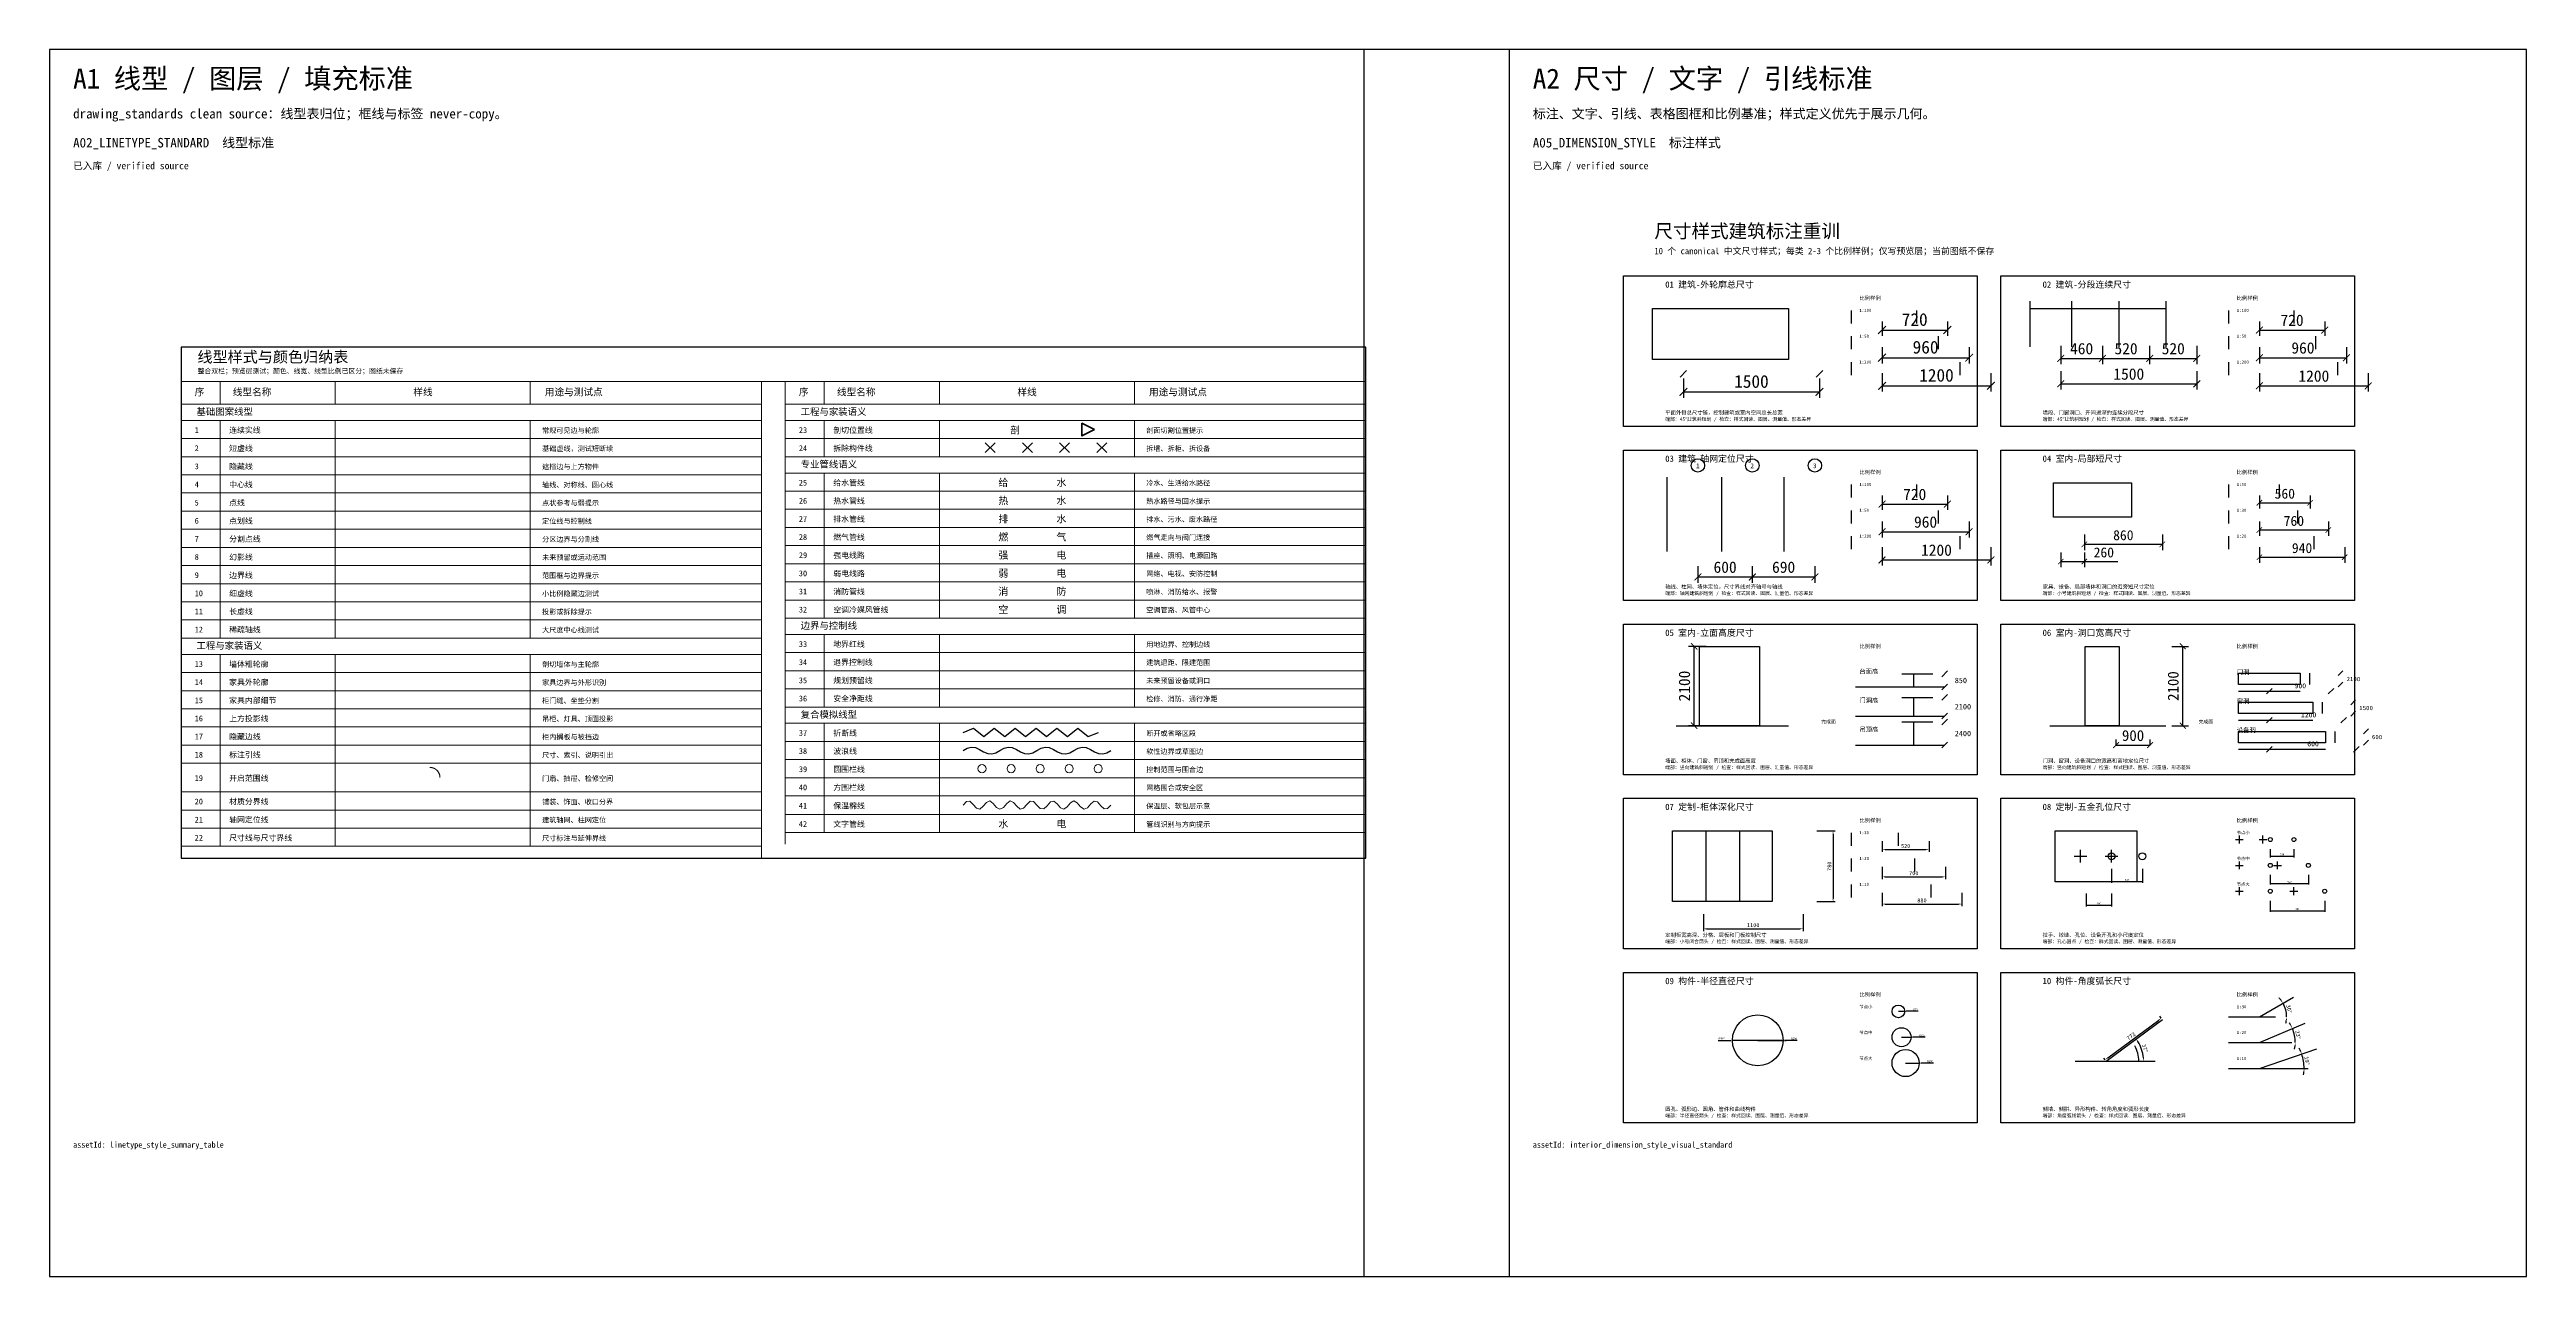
# Model space of a CAD drawing. Header units: millimetres. Extents: x 6750 to 45255, y -6250 to 13281.
# Drawn here: x 6750 to 34055, y -3350 to 10181 of the extents above; entities that cross this region are included whole.
import ezdxf

# ---------------------------------------------------------------- set-up
doc = ezdxf.new("R2010")
doc.units = ezdxf.units.MM
doc.linetypes.add('CENTER', pattern=[50.8, 31.75, -6.35, 6.35, -6.35])
for name, color, linetype in [('ASSET_01_CLEAN_ASSETS', 4, 'Continuous'), ('ASSET_LABEL', 7, 'Continuous'), ('ASSET_PROOF_CONTENT', 7, 'Continuous')]:
    doc.layers.add(name, color=color, linetype=linetype)
doc.styles.add('CODEX_CN_TEXT', font='SimSun.ttf')
doc.dimstyles.new('训练-定制-五金孔位尺寸', dxfattribs={"dimscale": 10, "dimtxt": 2, "dimasz": 1.6, "dimexe": 1.25, "dimexo": 1, "dimgap": 0.9, "dimtad": 1, "dimdec": 0, "dimdsep": 46, "dimtxsty": 'CODEX_CN_TEXT', "dimblk": 'DOTSMALL', "dimblk1": 'DOTSMALL', "dimblk2": 'DOTSMALL', "dimcen": 2.5, "dimclrd": 2, "dimclre": 2, "dimclrt": 2, "dimadec": 0, "dimazin": 0, "dimtfac": 1, "dimtmove": 0, "dimatfit": 3, "dimfxl": 1, "dimarcsym": 0})
doc.dimstyles.new('训练-定制-柜体深化尺寸', dxfattribs={"dimscale": 20, "dimtxt": 2.2, "dimasz": 1.8, "dimexe": 1.25, "dimexo": 1, "dimgap": 0.9, "dimtad": 1, "dimdec": 0, "dimdsep": 46, "dimtxsty": 'CODEX_CN_TEXT', "dimcen": 2.5, "dimclrd": 2, "dimclre": 2, "dimclrt": 2, "dimadec": 0, "dimazin": 0, "dimtfac": 1, "dimtmove": 0, "dimatfit": 3, "dimfxl": 1, "dimarcsym": 0})
doc.dimstyles.new('训练-室内-局部短尺寸', dxfattribs={"dimscale": 50, "dimtxt": 2.2, "dimasz": 1.2, "dimexe": 1.25, "dimexo": 1, "dimgap": 0.9, "dimtad": 1, "dimdec": 0, "dimdsep": 46, "dimtxsty": 'CODEX_CN_TEXT', "dimblk": 'ARCHTICK', "dimblk1": 'ARCHTICK', "dimblk2": 'ARCHTICK', "dimcen": 2.5, "dimclrd": 4, "dimclre": 4, "dimclrt": 4, "dimadec": 0, "dimazin": 0, "dimtfac": 1, "dimtmove": 0, "dimatfit": 3, "dimfxl": 1, "dimarcsym": 0})
doc.dimstyles.new('训练-室内-洞口宽高尺寸', dxfattribs={"dimscale": 50, "dimtxt": 2.4, "dimasz": 1.3, "dimexe": 1.25, "dimexo": 1, "dimgap": 0.9, "dimtad": 1, "dimdec": 0, "dimdsep": 46, "dimtxsty": 'CODEX_CN_TEXT', "dimblk": 'ARCHTICK', "dimblk1": 'ARCHTICK', "dimblk2": 'ARCHTICK', "dimcen": 2.5, "dimclrd": 3, "dimclre": 3, "dimclrt": 3, "dimadec": 0, "dimazin": 0, "dimtfac": 1, "dimtmove": 0, "dimatfit": 3, "dimfxl": 1, "dimarcsym": 0})
doc.dimstyles.new('训练-室内-立面高度尺寸', dxfattribs={"dimscale": 50, "dimtxt": 2.5, "dimasz": 1.4, "dimexe": 1.25, "dimexo": 1, "dimgap": 0.9, "dimtad": 1, "dimdec": 0, "dimdsep": 46, "dimtxsty": 'CODEX_CN_TEXT', "dimblk": 'ARCHTICK', "dimblk1": 'ARCHTICK', "dimblk2": 'ARCHTICK', "dimcen": 2.5, "dimclrd": 3, "dimclre": 3, "dimclrt": 3, "dimadec": 0, "dimazin": 0, "dimtfac": 1, "dimtmove": 0, "dimatfit": 3, "dimfxl": 1, "dimarcsym": 0})
doc.dimstyles.new('训练-建筑-分段连续尺寸', dxfattribs={"dimscale": 50, "dimtxt": 2.5, "dimasz": 1.5, "dimexe": 1.25, "dimexo": 1, "dimgap": 0.9, "dimtad": 1, "dimdec": 0, "dimdsep": 46, "dimtxsty": 'CODEX_CN_TEXT', "dimblk": 'ARCHTICK', "dimblk1": 'ARCHTICK', "dimblk2": 'ARCHTICK', "dimcen": 2.5, "dimclrd": 7, "dimclre": 7, "dimclrt": 7, "dimadec": 0, "dimazin": 0, "dimtfac": 1, "dimtmove": 0, "dimatfit": 3, "dimfxl": 1, "dimarcsym": 0})
doc.dimstyles.new('训练-建筑-外轮廓总尺寸', dxfattribs={"dimscale": 50, "dimtxt": 2.8, "dimasz": 1.7, "dimexe": 1.25, "dimexo": 1, "dimgap": 0.9, "dimtad": 1, "dimdec": 0, "dimdsep": 46, "dimtxsty": 'CODEX_CN_TEXT', "dimblk": 'ARCHTICK', "dimblk1": 'ARCHTICK', "dimblk2": 'ARCHTICK', "dimcen": 2.5, "dimclrd": 7, "dimclre": 7, "dimclrt": 7, "dimadec": 0, "dimazin": 0, "dimtfac": 1, "dimtmove": 0, "dimatfit": 3, "dimfxl": 1, "dimarcsym": 0})
doc.dimstyles.new('训练-建筑-轴网定位尺寸', dxfattribs={"dimscale": 50, "dimtxt": 2.5, "dimasz": 1.5, "dimexe": 1.25, "dimexo": 1, "dimgap": 0.9, "dimtad": 1, "dimdec": 0, "dimdsep": 46, "dimtxsty": 'CODEX_CN_TEXT', "dimblk": 'ARCHTICK', "dimblk1": 'ARCHTICK', "dimblk2": 'ARCHTICK', "dimcen": 2.5, "dimclrd": 7, "dimclre": 7, "dimclrt": 7, "dimadec": 0, "dimazin": 0, "dimtfac": 1, "dimtmove": 0, "dimatfit": 3, "dimfxl": 1, "dimarcsym": 0})
doc.dimstyles.new('训练-构件-半径直径尺寸', dxfattribs={"dimscale": 10, "dimtxt": 2, "dimasz": 1.6, "dimexe": 1.25, "dimexo": 1, "dimgap": 0.9, "dimtad": 1, "dimdec": 0, "dimdsep": 46, "dimtxsty": 'CODEX_CN_TEXT', "dimcen": 2.5, "dimclrd": 4, "dimclre": 4, "dimclrt": 4, "dimadec": 0, "dimazin": 0, "dimtfac": 1, "dimtmove": 0, "dimatfit": 3, "dimfxl": 1, "dimarcsym": 0})
doc.dimstyles.new('训练-构件-角度弧长尺寸', dxfattribs={"dimscale": 20, "dimtxt": 2.2, "dimasz": 1.8, "dimexe": 1.25, "dimexo": 1, "dimgap": 0.9, "dimtad": 1, "dimdec": 0, "dimdsep": 46, "dimtxsty": 'CODEX_CN_TEXT', "dimcen": 2.5, "dimclrd": 3, "dimclre": 3, "dimclrt": 3, "dimadec": 0, "dimazin": 0, "dimtfac": 1, "dimtmove": 0, "dimatfit": 3, "dimfxl": 1, "dimarcsym": 0})

# ---------------------------------------------------------------- blocks, each defined once
blk = doc.blocks.new('_ArchTick')
at = {"color": 0, "linetype": 'ByBlock', "const_width": 0.15}
blk.add_lwpolyline([(-0.5, -0.5), (0.5, 0.5)], dxfattribs=at)
blk = doc.blocks.new('*D91')
at = {"layer": 'ASSET_PROOF_CONTENT', "color": 7, "lineweight": -2, "transparency": 16777216}
for p, q in [((24761, 6554), (24761, 6341)), ((26261, 6554), (26261, 6341)), ((24761, 6404), (26261, 6404))]:
    blk.add_line(p, q, dxfattribs=at)
at = {"layer": 'Defpoints', "color": 0, "transparency": 16777216}
for p in [(24761, 6604), (26261, 6604), (26261, 6404)]:
    blk.add_point(p, dxfattribs=at)
at = {"layer": 'ASSET_PROOF_CONTENT', "color": 7, "lineweight": -2, "transparency": 16777216, "xscale": 85, "yscale": 85, "zscale": 85, "rotation": 180}
blk.add_blockref('_ArchTick', (24761, 6404), dxfattribs=at)
at = {"layer": 'ASSET_PROOF_CONTENT', "color": 7, "lineweight": -2, "transparency": 16777216, "xscale": 85, "yscale": 85, "zscale": 85}
blk.add_blockref('_ArchTick', (26261, 6404), dxfattribs=at)
at = {"layer": 'ASSET_PROOF_CONTENT', "color": 7, "transparency": 16777216, "insert": (25511, 6519), "char_height": 140, "attachment_point": 5, "style": 'CODEX_CN_TEXT'}
blk.add_mtext('1500', dxfattribs=at)
blk = doc.blocks.new('*D92')
at = {"layer": 'ASSET_PROOF_CONTENT', "color": 7, "lineweight": -2, "transparency": 16777216}
for p, q in [((26951, 7182), (26951, 7024)), ((27671, 7182), (27671, 7024)), ((26951, 7087), (27671, 7087))]:
    blk.add_line(p, q, dxfattribs=at)
at = {"layer": 'Defpoints', "color": 0, "transparency": 16777216}
for p in [(26951, 7232), (27671, 7232), (27671, 7087)]:
    blk.add_point(p, dxfattribs=at)
at = {"layer": 'ASSET_PROOF_CONTENT', "color": 7, "lineweight": -2, "transparency": 16777216, "xscale": 85, "yscale": 85, "zscale": 85, "rotation": 180}
blk.add_blockref('_ArchTick', (26951, 7087), dxfattribs=at)
at = {"layer": 'ASSET_PROOF_CONTENT', "color": 7, "lineweight": -2, "transparency": 16777216, "xscale": 85, "yscale": 85, "zscale": 85}
blk.add_blockref('_ArchTick', (27671, 7087), dxfattribs=at)
at = {"layer": 'ASSET_PROOF_CONTENT', "color": 7, "transparency": 16777216, "insert": (27311, 7202), "char_height": 140, "attachment_point": 5, "style": 'CODEX_CN_TEXT'}
blk.add_mtext('720', dxfattribs=at)
blk = doc.blocks.new('*D93')
at = {"layer": 'ASSET_PROOF_CONTENT', "color": 7, "lineweight": -2, "transparency": 16777216}
for p, q in [((26951, 6897), (26951, 6719)), ((27911, 6897), (27911, 6719)), ((26951, 6782), (27911, 6782))]:
    blk.add_line(p, q, dxfattribs=at)
at = {"layer": 'Defpoints', "color": 0, "transparency": 16777216}
for p in [(26951, 6947), (27911, 6947), (27911, 6782)]:
    blk.add_point(p, dxfattribs=at)
at = {"layer": 'ASSET_PROOF_CONTENT', "color": 7, "lineweight": -2, "transparency": 16777216, "xscale": 85, "yscale": 85, "zscale": 85, "rotation": 180}
blk.add_blockref('_ArchTick', (26951, 6782), dxfattribs=at)
at = {"layer": 'ASSET_PROOF_CONTENT', "color": 7, "lineweight": -2, "transparency": 16777216, "xscale": 85, "yscale": 85, "zscale": 85}
blk.add_blockref('_ArchTick', (27911, 6782), dxfattribs=at)
at = {"layer": 'ASSET_PROOF_CONTENT', "color": 7, "transparency": 16777216, "insert": (27431, 6897), "char_height": 140, "attachment_point": 5, "style": 'CODEX_CN_TEXT'}
blk.add_mtext('960', dxfattribs=at)
blk = doc.blocks.new('*D94')
at = {"layer": 'ASSET_PROOF_CONTENT', "color": 7, "lineweight": -2, "transparency": 16777216}
for p, q in [((26951, 6612), (26951, 6409)), ((28151, 6612), (28151, 6409)), ((26951, 6472), (28151, 6472))]:
    blk.add_line(p, q, dxfattribs=at)
at = {"layer": 'Defpoints', "color": 0, "transparency": 16777216}
for p in [(26951, 6662), (28151, 6662), (28151, 6472)]:
    blk.add_point(p, dxfattribs=at)
at = {"layer": 'ASSET_PROOF_CONTENT', "color": 7, "lineweight": -2, "transparency": 16777216, "xscale": 85, "yscale": 85, "zscale": 85, "rotation": 180}
blk.add_blockref('_ArchTick', (26951, 6472), dxfattribs=at)
at = {"layer": 'ASSET_PROOF_CONTENT', "color": 7, "lineweight": -2, "transparency": 16777216, "xscale": 85, "yscale": 85, "zscale": 85}
blk.add_blockref('_ArchTick', (28151, 6472), dxfattribs=at)
at = {"layer": 'ASSET_PROOF_CONTENT', "color": 7, "transparency": 16777216, "insert": (27551, 6587), "char_height": 140, "attachment_point": 5, "style": 'CODEX_CN_TEXT'}
blk.add_mtext('1200', dxfattribs=at)
blk = doc.blocks.new('*D95')
at = {"layer": 'ASSET_PROOF_CONTENT', "color": 7, "lineweight": -2, "transparency": 16777216}
for p, q in [((28921, 6914), (28921, 6711)), ((29381, 6914), (29381, 6711)), ((28921, 6774), (29381, 6774))]:
    blk.add_line(p, q, dxfattribs=at)
at = {"layer": 'Defpoints', "color": 0, "transparency": 16777216}
for p in [(28921, 6964), (29381, 6964), (29381, 6774)]:
    blk.add_point(p, dxfattribs=at)
at = {"layer": 'ASSET_PROOF_CONTENT', "color": 7, "lineweight": -2, "transparency": 16777216, "xscale": 75, "yscale": 75, "zscale": 75, "rotation": 180}
blk.add_blockref('_ArchTick', (28921, 6774), dxfattribs=at)
at = {"layer": 'ASSET_PROOF_CONTENT', "color": 7, "lineweight": -2, "transparency": 16777216, "xscale": 75, "yscale": 75, "zscale": 75}
blk.add_blockref('_ArchTick', (29381, 6774), dxfattribs=at)
at = {"layer": 'ASSET_PROOF_CONTENT', "color": 7, "transparency": 16777216, "insert": (29151, 6881), "char_height": 125, "attachment_point": 5, "style": 'CODEX_CN_TEXT'}
blk.add_mtext('460', dxfattribs=at)
blk = doc.blocks.new('*D96')
at = {"layer": 'ASSET_PROOF_CONTENT', "color": 7, "lineweight": -2, "transparency": 16777216}
for p, q in [((29381, 6914), (29381, 6711)), ((29901, 6914), (29901, 6711)), ((29381, 6774), (29901, 6774))]:
    blk.add_line(p, q, dxfattribs=at)
at = {"layer": 'Defpoints', "color": 0, "transparency": 16777216}
for p in [(29381, 6964), (29901, 6964), (29901, 6774)]:
    blk.add_point(p, dxfattribs=at)
at = {"layer": 'ASSET_PROOF_CONTENT', "color": 7, "lineweight": -2, "transparency": 16777216, "xscale": 75, "yscale": 75, "zscale": 75, "rotation": 180}
blk.add_blockref('_ArchTick', (29381, 6774), dxfattribs=at)
at = {"layer": 'ASSET_PROOF_CONTENT', "color": 7, "lineweight": -2, "transparency": 16777216, "xscale": 75, "yscale": 75, "zscale": 75}
blk.add_blockref('_ArchTick', (29901, 6774), dxfattribs=at)
at = {"layer": 'ASSET_PROOF_CONTENT', "color": 7, "transparency": 16777216, "insert": (29641, 6881), "char_height": 125, "attachment_point": 5, "style": 'CODEX_CN_TEXT'}
blk.add_mtext('520', dxfattribs=at)
blk = doc.blocks.new('*D97')
at = {"layer": 'ASSET_PROOF_CONTENT', "color": 7, "lineweight": -2, "transparency": 16777216}
for p, q in [((29901, 6914), (29901, 6711)), ((30421, 6914), (30421, 6711)), ((29901, 6774), (30421, 6774))]:
    blk.add_line(p, q, dxfattribs=at)
at = {"layer": 'Defpoints', "color": 0, "transparency": 16777216}
for p in [(29901, 6964), (30421, 6964), (30421, 6774)]:
    blk.add_point(p, dxfattribs=at)
at = {"layer": 'ASSET_PROOF_CONTENT', "color": 7, "lineweight": -2, "transparency": 16777216, "xscale": 75, "yscale": 75, "zscale": 75, "rotation": 180}
blk.add_blockref('_ArchTick', (29901, 6774), dxfattribs=at)
at = {"layer": 'ASSET_PROOF_CONTENT', "color": 7, "lineweight": -2, "transparency": 16777216, "xscale": 75, "yscale": 75, "zscale": 75}
blk.add_blockref('_ArchTick', (30421, 6774), dxfattribs=at)
at = {"layer": 'ASSET_PROOF_CONTENT', "color": 7, "transparency": 16777216, "insert": (30161, 6881), "char_height": 125, "attachment_point": 5, "style": 'CODEX_CN_TEXT'}
blk.add_mtext('520', dxfattribs=at)
blk = doc.blocks.new('*D98')
at = {"layer": 'ASSET_PROOF_CONTENT', "color": 7, "lineweight": -2, "transparency": 16777216}
for p, q in [((28921, 6634), (28921, 6431)), ((30421, 6634), (30421, 6431)), ((28921, 6494), (30421, 6494))]:
    blk.add_line(p, q, dxfattribs=at)
at = {"layer": 'Defpoints', "color": 0, "transparency": 16777216}
for p in [(28921, 6684), (30421, 6684), (30421, 6494)]:
    blk.add_point(p, dxfattribs=at)
at = {"layer": 'ASSET_PROOF_CONTENT', "color": 7, "lineweight": -2, "transparency": 16777216, "xscale": 75, "yscale": 75, "zscale": 75, "rotation": 180}
blk.add_blockref('_ArchTick', (28921, 6494), dxfattribs=at)
at = {"layer": 'ASSET_PROOF_CONTENT', "color": 7, "lineweight": -2, "transparency": 16777216, "xscale": 75, "yscale": 75, "zscale": 75}
blk.add_blockref('_ArchTick', (30421, 6494), dxfattribs=at)
at = {"layer": 'ASSET_PROOF_CONTENT', "color": 7, "transparency": 16777216, "insert": (29671, 6601), "char_height": 125, "attachment_point": 5, "style": 'CODEX_CN_TEXT'}
blk.add_mtext('1500', dxfattribs=at)
blk = doc.blocks.new('*D99')
at = {"layer": 'ASSET_PROOF_CONTENT', "color": 7, "lineweight": -2, "transparency": 16777216}
for p, q in [((31111, 7182), (31111, 7024)), ((31831, 7182), (31831, 7024)), ((31111, 7087), (31831, 7087))]:
    blk.add_line(p, q, dxfattribs=at)
at = {"layer": 'Defpoints', "color": 0, "transparency": 16777216}
for p in [(31111, 7232), (31831, 7232), (31831, 7087)]:
    blk.add_point(p, dxfattribs=at)
at = {"layer": 'ASSET_PROOF_CONTENT', "color": 7, "lineweight": -2, "transparency": 16777216, "xscale": 75, "yscale": 75, "zscale": 75, "rotation": 180}
blk.add_blockref('_ArchTick', (31111, 7087), dxfattribs=at)
at = {"layer": 'ASSET_PROOF_CONTENT', "color": 7, "lineweight": -2, "transparency": 16777216, "xscale": 75, "yscale": 75, "zscale": 75}
blk.add_blockref('_ArchTick', (31831, 7087), dxfattribs=at)
at = {"layer": 'ASSET_PROOF_CONTENT', "color": 7, "transparency": 16777216, "insert": (31471, 7194), "char_height": 125, "attachment_point": 5, "style": 'CODEX_CN_TEXT'}
blk.add_mtext('720', dxfattribs=at)
blk = doc.blocks.new('*D100')
at = {"layer": 'ASSET_PROOF_CONTENT', "color": 7, "lineweight": -2, "transparency": 16777216}
for p, q in [((31111, 6897), (31111, 6719)), ((32071, 6897), (32071, 6719)), ((31111, 6782), (32071, 6782))]:
    blk.add_line(p, q, dxfattribs=at)
at = {"layer": 'Defpoints', "color": 0, "transparency": 16777216}
for p in [(31111, 6947), (32071, 6947), (32071, 6782)]:
    blk.add_point(p, dxfattribs=at)
at = {"layer": 'ASSET_PROOF_CONTENT', "color": 7, "lineweight": -2, "transparency": 16777216, "xscale": 75, "yscale": 75, "zscale": 75, "rotation": 180}
blk.add_blockref('_ArchTick', (31111, 6782), dxfattribs=at)
at = {"layer": 'ASSET_PROOF_CONTENT', "color": 7, "lineweight": -2, "transparency": 16777216, "xscale": 75, "yscale": 75, "zscale": 75}
blk.add_blockref('_ArchTick', (32071, 6782), dxfattribs=at)
at = {"layer": 'ASSET_PROOF_CONTENT', "color": 7, "transparency": 16777216, "insert": (31591, 6889), "char_height": 125, "attachment_point": 5, "style": 'CODEX_CN_TEXT'}
blk.add_mtext('960', dxfattribs=at)
blk = doc.blocks.new('*D101')
at = {"layer": 'ASSET_PROOF_CONTENT', "color": 7, "lineweight": -2, "transparency": 16777216}
for p, q in [((31111, 6612), (31111, 6409)), ((32311, 6612), (32311, 6409)), ((31111, 6472), (32311, 6472))]:
    blk.add_line(p, q, dxfattribs=at)
at = {"layer": 'Defpoints', "color": 0, "transparency": 16777216}
for p in [(31111, 6662), (32311, 6662), (32311, 6472)]:
    blk.add_point(p, dxfattribs=at)
at = {"layer": 'ASSET_PROOF_CONTENT', "color": 7, "lineweight": -2, "transparency": 16777216, "xscale": 75, "yscale": 75, "zscale": 75, "rotation": 180}
blk.add_blockref('_ArchTick', (31111, 6472), dxfattribs=at)
at = {"layer": 'ASSET_PROOF_CONTENT', "color": 7, "lineweight": -2, "transparency": 16777216, "xscale": 75, "yscale": 75, "zscale": 75}
blk.add_blockref('_ArchTick', (32311, 6472), dxfattribs=at)
at = {"layer": 'ASSET_PROOF_CONTENT', "color": 7, "transparency": 16777216, "insert": (31711, 6579), "char_height": 125, "attachment_point": 5, "style": 'CODEX_CN_TEXT'}
blk.add_mtext('1200', dxfattribs=at)
blk = doc.blocks.new('*D102')
at = {"layer": 'ASSET_PROOF_CONTENT', "color": 7, "lineweight": -2, "transparency": 16777216}
for p, q in [((24921, 4484), (24921, 4301)), ((25521, 4484), (25521, 4301)), ((24921, 4364), (25521, 4364))]:
    blk.add_line(p, q, dxfattribs=at)
at = {"layer": 'Defpoints', "color": 0, "transparency": 16777216}
for p in [(24921, 4534), (25521, 4534), (25521, 4364)]:
    blk.add_point(p, dxfattribs=at)
at = {"layer": 'ASSET_PROOF_CONTENT', "color": 7, "lineweight": -2, "transparency": 16777216, "xscale": 75, "yscale": 75, "zscale": 75, "rotation": 180}
blk.add_blockref('_ArchTick', (24921, 4364), dxfattribs=at)
at = {"layer": 'ASSET_PROOF_CONTENT', "color": 7, "lineweight": -2, "transparency": 16777216, "xscale": 75, "yscale": 75, "zscale": 75}
blk.add_blockref('_ArchTick', (25521, 4364), dxfattribs=at)
at = {"layer": 'ASSET_PROOF_CONTENT', "color": 7, "transparency": 16777216, "insert": (25221, 4471), "char_height": 125, "attachment_point": 5, "style": 'CODEX_CN_TEXT'}
blk.add_mtext('600', dxfattribs=at)
blk = doc.blocks.new('*D103')
at = {"layer": 'ASSET_PROOF_CONTENT', "color": 7, "lineweight": -2, "transparency": 16777216}
for p, q in [((25521, 4484), (25521, 4301)), ((26211, 4484), (26211, 4301)), ((25521, 4364), (26211, 4364))]:
    blk.add_line(p, q, dxfattribs=at)
at = {"layer": 'Defpoints', "color": 0, "transparency": 16777216}
for p in [(25521, 4534), (26211, 4534), (26211, 4364)]:
    blk.add_point(p, dxfattribs=at)
at = {"layer": 'ASSET_PROOF_CONTENT', "color": 7, "lineweight": -2, "transparency": 16777216, "xscale": 75, "yscale": 75, "zscale": 75, "rotation": 180}
blk.add_blockref('_ArchTick', (25521, 4364), dxfattribs=at)
at = {"layer": 'ASSET_PROOF_CONTENT', "color": 7, "lineweight": -2, "transparency": 16777216, "xscale": 75, "yscale": 75, "zscale": 75}
blk.add_blockref('_ArchTick', (26211, 4364), dxfattribs=at)
at = {"layer": 'ASSET_PROOF_CONTENT', "color": 7, "transparency": 16777216, "insert": (25866, 4471), "char_height": 125, "attachment_point": 5, "style": 'CODEX_CN_TEXT'}
blk.add_mtext('690', dxfattribs=at)
blk = doc.blocks.new('*D104')
at = {"layer": 'ASSET_PROOF_CONTENT', "color": 7, "lineweight": -2, "transparency": 16777216}
for p, q in [((26951, 5262), (26951, 5104)), ((27671, 5262), (27671, 5104)), ((26951, 5167), (27671, 5167))]:
    blk.add_line(p, q, dxfattribs=at)
at = {"layer": 'Defpoints', "color": 0, "transparency": 16777216}
for p in [(26951, 5312), (27671, 5312), (27671, 5167)]:
    blk.add_point(p, dxfattribs=at)
at = {"layer": 'ASSET_PROOF_CONTENT', "color": 7, "lineweight": -2, "transparency": 16777216, "xscale": 75, "yscale": 75, "zscale": 75, "rotation": 180}
blk.add_blockref('_ArchTick', (26951, 5167), dxfattribs=at)
at = {"layer": 'ASSET_PROOF_CONTENT', "color": 7, "lineweight": -2, "transparency": 16777216, "xscale": 75, "yscale": 75, "zscale": 75}
blk.add_blockref('_ArchTick', (27671, 5167), dxfattribs=at)
at = {"layer": 'ASSET_PROOF_CONTENT', "color": 7, "transparency": 16777216, "insert": (27311, 5274), "char_height": 125, "attachment_point": 5, "style": 'CODEX_CN_TEXT'}
blk.add_mtext('720', dxfattribs=at)
blk = doc.blocks.new('*D105')
at = {"layer": 'ASSET_PROOF_CONTENT', "color": 7, "lineweight": -2, "transparency": 16777216}
for p, q in [((26951, 4977), (26951, 4799)), ((27911, 4977), (27911, 4799)), ((26951, 4862), (27911, 4862))]:
    blk.add_line(p, q, dxfattribs=at)
at = {"layer": 'Defpoints', "color": 0, "transparency": 16777216}
for p in [(26951, 5027), (27911, 5027), (27911, 4862)]:
    blk.add_point(p, dxfattribs=at)
at = {"layer": 'ASSET_PROOF_CONTENT', "color": 7, "lineweight": -2, "transparency": 16777216, "xscale": 75, "yscale": 75, "zscale": 75, "rotation": 180}
blk.add_blockref('_ArchTick', (26951, 4862), dxfattribs=at)
at = {"layer": 'ASSET_PROOF_CONTENT', "color": 7, "lineweight": -2, "transparency": 16777216, "xscale": 75, "yscale": 75, "zscale": 75}
blk.add_blockref('_ArchTick', (27911, 4862), dxfattribs=at)
at = {"layer": 'ASSET_PROOF_CONTENT', "color": 7, "transparency": 16777216, "insert": (27431, 4969), "char_height": 125, "attachment_point": 5, "style": 'CODEX_CN_TEXT'}
blk.add_mtext('960', dxfattribs=at)
blk = doc.blocks.new('*D106')
at = {"layer": 'ASSET_PROOF_CONTENT', "color": 7, "lineweight": -2, "transparency": 16777216}
for p, q in [((26951, 4692), (26951, 4489)), ((28151, 4692), (28151, 4489)), ((26951, 4552), (28151, 4552))]:
    blk.add_line(p, q, dxfattribs=at)
at = {"layer": 'Defpoints', "color": 0, "transparency": 16777216}
for p in [(26951, 4742), (28151, 4742), (28151, 4552)]:
    blk.add_point(p, dxfattribs=at)
at = {"layer": 'ASSET_PROOF_CONTENT', "color": 7, "lineweight": -2, "transparency": 16777216, "xscale": 75, "yscale": 75, "zscale": 75, "rotation": 180}
blk.add_blockref('_ArchTick', (26951, 4552), dxfattribs=at)
at = {"layer": 'ASSET_PROOF_CONTENT', "color": 7, "lineweight": -2, "transparency": 16777216, "xscale": 75, "yscale": 75, "zscale": 75}
blk.add_blockref('_ArchTick', (28151, 4552), dxfattribs=at)
at = {"layer": 'ASSET_PROOF_CONTENT', "color": 7, "transparency": 16777216, "insert": (27551, 4659), "char_height": 125, "attachment_point": 5, "style": 'CODEX_CN_TEXT'}
blk.add_mtext('1200', dxfattribs=at)
blk = doc.blocks.new('*D107')
at = {"layer": 'ASSET_PROOF_CONTENT', "color": 4, "lineweight": -2, "transparency": 16777216}
for p, q in [((29181, 4834), (29181, 4661)), ((29181, 4724), (30041, 4724)), ((30041, 4834), (30041, 4661))]:
    blk.add_line(p, q, dxfattribs=at)
at = {"layer": 'Defpoints', "color": 0, "transparency": 16777216}
for p in [(29181, 4884), (30041, 4884), (30041, 4724)]:
    blk.add_point(p, dxfattribs=at)
at = {"layer": 'ASSET_PROOF_CONTENT', "color": 4, "lineweight": -2, "transparency": 16777216, "xscale": 60, "yscale": 60, "zscale": 60, "rotation": 180}
blk.add_blockref('_ArchTick', (29181, 4724), dxfattribs=at)
at = {"layer": 'ASSET_PROOF_CONTENT', "color": 4, "lineweight": -2, "transparency": 16777216, "xscale": 60, "yscale": 60, "zscale": 60}
blk.add_blockref('_ArchTick', (30041, 4724), dxfattribs=at)
at = {"layer": 'ASSET_PROOF_CONTENT', "color": 4, "transparency": 16777216, "insert": (29611, 4824), "char_height": 110, "attachment_point": 5, "style": 'CODEX_CN_TEXT'}
blk.add_mtext('860', dxfattribs=at)
blk = doc.blocks.new('*D108')
at = {"layer": 'ASSET_PROOF_CONTENT', "color": 4, "lineweight": -2, "transparency": 16777216}
for p, q in [((28921, 4634), (28921, 4471)), ((28921, 4534), (29181, 4534)), ((29181, 4634), (29181, 4471)), ((29181, 4534), (29551, 4534))]:
    blk.add_line(p, q, dxfattribs=at)
at = {"layer": 'Defpoints', "color": 0, "transparency": 16777216}
for p in [(28921, 4684), (29181, 4684), (29181, 4534)]:
    blk.add_point(p, dxfattribs=at)
at = {"layer": 'ASSET_PROOF_CONTENT', "color": 4, "lineweight": -2, "transparency": 16777216, "xscale": 60, "yscale": 60, "zscale": 60, "rotation": 180}
blk.add_blockref('_ArchTick', (28921, 4534), dxfattribs=at)
at = {"layer": 'ASSET_PROOF_CONTENT', "color": 4, "lineweight": -2, "transparency": 16777216, "xscale": 60, "yscale": 60, "zscale": 60}
blk.add_blockref('_ArchTick', (29181, 4534), dxfattribs=at)
at = {"layer": 'ASSET_PROOF_CONTENT', "color": 4, "transparency": 16777216, "insert": (29396, 4634), "char_height": 110, "attachment_point": 5, "style": 'CODEX_CN_TEXT'}
blk.add_mtext('260', dxfattribs=at)
blk = doc.blocks.new('*D109')
at = {"layer": 'ASSET_PROOF_CONTENT', "color": 4, "lineweight": -2, "transparency": 16777216}
for p, q in [((31111, 5262), (31111, 5119)), ((31671, 5262), (31671, 5119)), ((31111, 5182), (31671, 5182))]:
    blk.add_line(p, q, dxfattribs=at)
at = {"layer": 'Defpoints', "color": 0, "transparency": 16777216}
for p in [(31111, 5312), (31671, 5312), (31671, 5182)]:
    blk.add_point(p, dxfattribs=at)
at = {"layer": 'ASSET_PROOF_CONTENT', "color": 4, "lineweight": -2, "transparency": 16777216, "xscale": 60, "yscale": 60, "zscale": 60, "rotation": 180}
blk.add_blockref('_ArchTick', (31111, 5182), dxfattribs=at)
at = {"layer": 'ASSET_PROOF_CONTENT', "color": 4, "lineweight": -2, "transparency": 16777216, "xscale": 60, "yscale": 60, "zscale": 60}
blk.add_blockref('_ArchTick', (31671, 5182), dxfattribs=at)
at = {"layer": 'ASSET_PROOF_CONTENT', "color": 4, "transparency": 16777216, "insert": (31391, 5282), "char_height": 110, "attachment_point": 5, "style": 'CODEX_CN_TEXT'}
blk.add_mtext('560', dxfattribs=at)
blk = doc.blocks.new('*D110')
at = {"layer": 'ASSET_PROOF_CONTENT', "color": 4, "lineweight": -2, "transparency": 16777216}
for p, q in [((31111, 4977), (31111, 4819)), ((31871, 4977), (31871, 4819)), ((31111, 4882), (31871, 4882))]:
    blk.add_line(p, q, dxfattribs=at)
at = {"layer": 'Defpoints', "color": 0, "transparency": 16777216}
for p in [(31111, 5027), (31871, 5027), (31871, 4882)]:
    blk.add_point(p, dxfattribs=at)
at = {"layer": 'ASSET_PROOF_CONTENT', "color": 4, "lineweight": -2, "transparency": 16777216, "xscale": 60, "yscale": 60, "zscale": 60, "rotation": 180}
blk.add_blockref('_ArchTick', (31111, 4882), dxfattribs=at)
at = {"layer": 'ASSET_PROOF_CONTENT', "color": 4, "lineweight": -2, "transparency": 16777216, "xscale": 60, "yscale": 60, "zscale": 60}
blk.add_blockref('_ArchTick', (31871, 4882), dxfattribs=at)
at = {"layer": 'ASSET_PROOF_CONTENT', "color": 4, "transparency": 16777216, "insert": (31491, 4982), "char_height": 110, "attachment_point": 5, "style": 'CODEX_CN_TEXT'}
blk.add_mtext('760', dxfattribs=at)
blk = doc.blocks.new('*D111')
at = {"layer": 'ASSET_PROOF_CONTENT', "color": 4, "lineweight": -2, "transparency": 16777216}
for p, q in [((31111, 4692), (31111, 4519)), ((32051, 4692), (32051, 4519)), ((31111, 4582), (32051, 4582))]:
    blk.add_line(p, q, dxfattribs=at)
at = {"layer": 'Defpoints', "color": 0, "transparency": 16777216}
for p in [(31111, 4742), (32051, 4742), (32051, 4582)]:
    blk.add_point(p, dxfattribs=at)
at = {"layer": 'ASSET_PROOF_CONTENT', "color": 4, "lineweight": -2, "transparency": 16777216, "xscale": 60, "yscale": 60, "zscale": 60, "rotation": 180}
blk.add_blockref('_ArchTick', (31111, 4582), dxfattribs=at)
at = {"layer": 'ASSET_PROOF_CONTENT', "color": 4, "lineweight": -2, "transparency": 16777216, "xscale": 60, "yscale": 60, "zscale": 60}
blk.add_blockref('_ArchTick', (32051, 4582), dxfattribs=at)
at = {"layer": 'ASSET_PROOF_CONTENT', "color": 4, "transparency": 16777216, "insert": (31581, 4682), "char_height": 110, "attachment_point": 5, "style": 'CODEX_CN_TEXT'}
blk.add_mtext('940', dxfattribs=at)
blk = doc.blocks.new('*D112')
at = {"layer": 'ASSET_PROOF_CONTENT', "color": 2, "lineweight": -2, "transparency": 16777216}
for p, q in [((24981, 644), (24981, 459)), ((26081, 644), (26081, 459)), ((25017, 484), (26045, 484))]:
    blk.add_line(p, q, dxfattribs=at)
at = {"layer": 'ASSET_PROOF_CONTENT', "color": 2, "transparency": 16777216}
for points in [[(25017, 490), (25017, 478), (24981, 484)], [(26045, 490), (26045, 478), (26081, 484)]]:
    blk.add_solid(points, dxfattribs=at)
at = {"layer": 'Defpoints', "color": 0, "transparency": 16777216}
for p in [(24981, 664), (26081, 664), (26081, 484)]:
    blk.add_point(p, dxfattribs=at)
at = {"layer": 'ASSET_PROOF_CONTENT', "color": 2, "transparency": 16777216, "insert": (25531, 524), "char_height": 44, "attachment_point": 5, "style": 'CODEX_CN_TEXT'}
blk.add_mtext('1100', dxfattribs=at)
blk = doc.blocks.new('*D113')
at = {"layer": 'ASSET_PROOF_CONTENT', "color": 2, "lineweight": -2, "transparency": 16777216}
for p, q in [((26231, 1564), (26436, 1564)), ((26411, 1528), (26411, 820)), ((26231, 784), (26436, 784))]:
    blk.add_line(p, q, dxfattribs=at)
at = {"layer": 'ASSET_PROOF_CONTENT', "color": 2, "transparency": 16777216}
for points in [[(26405, 1528), (26417, 1528), (26411, 1564)], [(26405, 820), (26417, 820), (26411, 784)]]:
    blk.add_solid(points, dxfattribs=at)
at = {"layer": 'Defpoints', "color": 0, "transparency": 16777216}
for p in [(26211, 1564), (26211, 784), (26411, 784)]:
    blk.add_point(p, dxfattribs=at)
at = {"layer": 'ASSET_PROOF_CONTENT', "color": 2, "transparency": 16777216, "insert": (26371, 1174), "char_height": 44, "attachment_point": 5, "rotation": 90, "style": 'CODEX_CN_TEXT'}
blk.add_mtext('780', dxfattribs=at)
blk = doc.blocks.new('*D114')
at = {"layer": 'ASSET_PROOF_CONTENT', "color": 2, "lineweight": -2, "transparency": 16777216}
for p, q in [((26951, 1452), (26951, 1332)), ((27471, 1452), (27471, 1332)), ((26987, 1357), (27435, 1357))]:
    blk.add_line(p, q, dxfattribs=at)
at = {"layer": 'ASSET_PROOF_CONTENT', "color": 2, "transparency": 16777216}
for points in [[(26987, 1363), (26987, 1351), (26951, 1357)], [(27435, 1363), (27435, 1351), (27471, 1357)]]:
    blk.add_solid(points, dxfattribs=at)
at = {"layer": 'Defpoints', "color": 0, "transparency": 16777216}
for p in [(26951, 1472), (27471, 1472), (27471, 1357)]:
    blk.add_point(p, dxfattribs=at)
at = {"layer": 'ASSET_PROOF_CONTENT', "color": 2, "transparency": 16777216, "insert": (27211, 1397), "char_height": 44, "attachment_point": 5, "style": 'CODEX_CN_TEXT'}
blk.add_mtext('520', dxfattribs=at)
blk = doc.blocks.new('*D115')
at = {"layer": 'ASSET_PROOF_CONTENT', "color": 2, "lineweight": -2, "transparency": 16777216}
for p, q in [((26951, 1167), (26951, 1032)), ((27651, 1167), (27651, 1032)), ((26987, 1057), (27615, 1057))]:
    blk.add_line(p, q, dxfattribs=at)
at = {"layer": 'ASSET_PROOF_CONTENT', "color": 2, "transparency": 16777216}
for points in [[(26987, 1063), (26987, 1051), (26951, 1057)], [(27615, 1063), (27615, 1051), (27651, 1057)]]:
    blk.add_solid(points, dxfattribs=at)
at = {"layer": 'Defpoints', "color": 0, "transparency": 16777216}
for p in [(26951, 1187), (27651, 1187), (27651, 1057)]:
    blk.add_point(p, dxfattribs=at)
at = {"layer": 'ASSET_PROOF_CONTENT', "color": 2, "transparency": 16777216, "insert": (27301, 1097), "char_height": 44, "attachment_point": 5, "style": 'CODEX_CN_TEXT'}
blk.add_mtext('700', dxfattribs=at)
blk = doc.blocks.new('*D116')
at = {"layer": 'ASSET_PROOF_CONTENT', "color": 2, "lineweight": -2, "transparency": 16777216}
for p, q in [((26951, 882), (26951, 732)), ((27831, 882), (27831, 732)), ((26987, 757), (27795, 757))]:
    blk.add_line(p, q, dxfattribs=at)
at = {"layer": 'ASSET_PROOF_CONTENT', "color": 2, "transparency": 16777216}
for points in [[(26987, 763), (26987, 751), (26951, 757)], [(27795, 763), (27795, 751), (27831, 757)]]:
    blk.add_solid(points, dxfattribs=at)
at = {"layer": 'Defpoints', "color": 0, "transparency": 16777216}
for p in [(26951, 902), (27831, 902), (27831, 757)]:
    blk.add_point(p, dxfattribs=at)
at = {"layer": 'ASSET_PROOF_CONTENT', "color": 2, "transparency": 16777216, "insert": (27391, 797), "char_height": 44, "attachment_point": 5, "style": 'CODEX_CN_TEXT'}
blk.add_mtext('880', dxfattribs=at)
blk = doc.blocks.new('_DotSmall')
at = {"color": 0, "linetype": 'ByBlock', "const_width": 0.5}
blk.add_lwpolyline([(-0.0625, 0, 1), (0.0625, 0, 1)], format="xyb", close=True, dxfattribs=at)
blk = doc.blocks.new('*D117')
at = {"layer": 'ASSET_PROOF_CONTENT', "color": 2, "lineweight": -2, "transparency": 16777216}
for p, q in [((29481, 1144), (29481, 991)), ((29821, 1144), (29821, 991)), ((29481, 1004), (29821, 1004))]:
    blk.add_line(p, q, dxfattribs=at)
at = {"layer": 'Defpoints', "color": 0, "transparency": 16777216}
for p in [(29481, 1154), (29821, 1154), (29821, 1004)]:
    blk.add_point(p, dxfattribs=at)
at = {"layer": 'ASSET_PROOF_CONTENT', "color": 2, "lineweight": -2, "transparency": 16777216, "xscale": 16, "yscale": 16, "zscale": 16, "rotation": 180}
blk.add_blockref('_DotSmall', (29481, 1004), dxfattribs=at)
at = {"layer": 'ASSET_PROOF_CONTENT', "color": 2, "lineweight": -2, "transparency": 16777216, "xscale": 16, "yscale": 16, "zscale": 16}
blk.add_blockref('_DotSmall', (29821, 1004), dxfattribs=at)
at = {"layer": 'ASSET_PROOF_CONTENT', "color": 2, "transparency": 16777216, "insert": (29651, 1023), "char_height": 20, "attachment_point": 5, "style": 'CODEX_CN_TEXT'}
blk.add_mtext('340', dxfattribs=at)
blk = doc.blocks.new('*D118')
at = {"layer": 'ASSET_PROOF_CONTENT', "color": 2, "lineweight": -2, "transparency": 16777216}
for p, q in [((29201, 874), (29201, 731)), ((29481, 874), (29481, 731)), ((29201, 744), (29481, 744))]:
    blk.add_line(p, q, dxfattribs=at)
at = {"layer": 'Defpoints', "color": 0, "transparency": 16777216}
for p in [(29201, 884), (29481, 884), (29481, 744)]:
    blk.add_point(p, dxfattribs=at)
at = {"layer": 'ASSET_PROOF_CONTENT', "color": 2, "lineweight": -2, "transparency": 16777216, "xscale": 16, "yscale": 16, "zscale": 16, "rotation": 180}
blk.add_blockref('_DotSmall', (29201, 744), dxfattribs=at)
at = {"layer": 'ASSET_PROOF_CONTENT', "color": 2, "lineweight": -2, "transparency": 16777216, "xscale": 16, "yscale": 16, "zscale": 16}
blk.add_blockref('_DotSmall', (29481, 744), dxfattribs=at)
at = {"layer": 'ASSET_PROOF_CONTENT', "color": 2, "transparency": 16777216, "insert": (29341, 763), "char_height": 20, "attachment_point": 5, "style": 'CODEX_CN_TEXT'}
blk.add_mtext('280', dxfattribs=at)
blk = doc.blocks.new('*D119')
at = {"layer": 'ASSET_PROOF_CONTENT', "color": 2, "lineweight": -2, "transparency": 16777216}
for p, q in [((31231, 1364), (31231, 1271)), ((31231, 1284), (31491, 1284)), ((31491, 1364), (31491, 1271))]:
    blk.add_line(p, q, dxfattribs=at)
at = {"layer": 'Defpoints', "color": 0, "transparency": 16777216}
for p in [(31231, 1374), (31491, 1374), (31491, 1284)]:
    blk.add_point(p, dxfattribs=at)
at = {"layer": 'ASSET_PROOF_CONTENT', "color": 2, "lineweight": -2, "transparency": 16777216, "xscale": 16, "yscale": 16, "zscale": 16, "rotation": 180}
blk.add_blockref('_DotSmall', (31231, 1284), dxfattribs=at)
at = {"layer": 'ASSET_PROOF_CONTENT', "color": 2, "lineweight": -2, "transparency": 16777216, "xscale": 16, "yscale": 16, "zscale": 16}
blk.add_blockref('_DotSmall', (31491, 1284), dxfattribs=at)
at = {"layer": 'ASSET_PROOF_CONTENT', "color": 2, "transparency": 16777216, "insert": (31361, 1303), "char_height": 20, "attachment_point": 5, "style": 'CODEX_CN_TEXT'}
blk.add_mtext('260', dxfattribs=at)
blk = doc.blocks.new('*D120')
at = {"layer": 'ASSET_PROOF_CONTENT', "color": 2, "lineweight": -2, "transparency": 16777216}
for p, q in [((31231, 1079), (31231, 971)), ((31231, 984), (31651, 984)), ((31651, 1079), (31651, 971))]:
    blk.add_line(p, q, dxfattribs=at)
at = {"layer": 'Defpoints', "color": 0, "transparency": 16777216}
for p in [(31231, 1089), (31651, 1089), (31651, 984)]:
    blk.add_point(p, dxfattribs=at)
at = {"layer": 'ASSET_PROOF_CONTENT', "color": 2, "lineweight": -2, "transparency": 16777216, "xscale": 16, "yscale": 16, "zscale": 16, "rotation": 180}
blk.add_blockref('_DotSmall', (31231, 984), dxfattribs=at)
at = {"layer": 'ASSET_PROOF_CONTENT', "color": 2, "lineweight": -2, "transparency": 16777216, "xscale": 16, "yscale": 16, "zscale": 16}
blk.add_blockref('_DotSmall', (31651, 984), dxfattribs=at)
at = {"layer": 'ASSET_PROOF_CONTENT', "color": 2, "transparency": 16777216, "insert": (31441, 1003), "char_height": 20, "attachment_point": 5, "style": 'CODEX_CN_TEXT'}
blk.add_mtext('420', dxfattribs=at)
blk = doc.blocks.new('*D121')
at = {"layer": 'ASSET_PROOF_CONTENT', "color": 2, "lineweight": -2, "transparency": 16777216}
for p, q in [((31231, 794), (31231, 671)), ((31231, 684), (31831, 684)), ((31831, 794), (31831, 671))]:
    blk.add_line(p, q, dxfattribs=at)
at = {"layer": 'Defpoints', "color": 0, "transparency": 16777216}
for p in [(31231, 804), (31831, 804), (31831, 684)]:
    blk.add_point(p, dxfattribs=at)
at = {"layer": 'ASSET_PROOF_CONTENT', "color": 2, "lineweight": -2, "transparency": 16777216, "xscale": 16, "yscale": 16, "zscale": 16, "rotation": 180}
blk.add_blockref('_DotSmall', (31231, 684), dxfattribs=at)
at = {"layer": 'ASSET_PROOF_CONTENT', "color": 2, "lineweight": -2, "transparency": 16777216, "xscale": 16, "yscale": 16, "zscale": 16}
blk.add_blockref('_DotSmall', (31831, 684), dxfattribs=at)
at = {"layer": 'ASSET_PROOF_CONTENT', "color": 2, "transparency": 16777216, "insert": (31531, 703), "char_height": 20, "attachment_point": 5, "style": 'CODEX_CN_TEXT'}
blk.add_mtext('600', dxfattribs=at)
blk = doc.blocks.new('*D122')
at = {"layer": 'ASSET_PROOF_CONTENT', "color": 4, "lineweight": -2, "transparency": 16777216}
for p, q in [((25581, -746), (25861, -746)), ((26017, -746), (25877, -746))]:
    blk.add_line(p, q, dxfattribs=at)
at = {"layer": 'ASSET_PROOF_CONTENT', "color": 4, "transparency": 16777216}
blk.add_solid([(25877, -744), (25877, -749), (25861, -746)], dxfattribs=at)
at = {"layer": 'Defpoints', "color": 0, "transparency": 16777216}
for p in [(25581, -746), (25861, -746)]:
    blk.add_point(p, dxfattribs=at)
at = {"layer": 'ASSET_PROOF_CONTENT', "color": 4, "transparency": 16777216, "insert": (25981, -727), "char_height": 20, "attachment_point": 5, "style": 'CODEX_CN_TEXT'}
blk.add_mtext('R280', dxfattribs=at)
blk = doc.blocks.new('*D123')
at = {"layer": 'ASSET_PROOF_CONTENT', "color": 4, "lineweight": -2, "transparency": 16777216}
for p, q in [((25144, -746), (25285, -746)), ((25861, -746), (25301, -746)), ((25877, -746), (25893, -746))]:
    blk.add_line(p, q, dxfattribs=at)
at = {"layer": 'ASSET_PROOF_CONTENT', "color": 4, "transparency": 16777216}
for points in [[(25285, -744), (25285, -749), (25301, -746)], [(25877, -744), (25877, -749), (25861, -746)]]:
    blk.add_solid(points, dxfattribs=at)
at = {"layer": 'Defpoints', "color": 0, "transparency": 16777216}
for p in [(25301, -746), (25861, -746)]:
    blk.add_point(p, dxfattribs=at)
at = {"layer": 'ASSET_PROOF_CONTENT', "color": 4, "transparency": 16777216, "insert": (25181, -727), "char_height": 20, "attachment_point": 5, "style": 'CODEX_CN_TEXT'}
blk.add_mtext('∅560', dxfattribs=at)
blk = doc.blocks.new('*D124')
at = {"layer": 'ASSET_PROOF_CONTENT', "color": 4, "lineweight": -2, "transparency": 16777216}
for p, q in [((27131, -426), (27201, -426)), ((27350, -426), (27217, -426))]:
    blk.add_line(p, q, dxfattribs=at)
at = {"layer": 'ASSET_PROOF_CONTENT', "color": 4, "transparency": 16777216}
blk.add_solid([(27217, -424), (27217, -429), (27201, -426)], dxfattribs=at)
at = {"layer": 'Defpoints', "color": 0, "transparency": 16777216}
for p in [(27131, -426), (27201, -426)]:
    blk.add_point(p, dxfattribs=at)
at = {"layer": 'ASSET_PROOF_CONTENT', "color": 4, "transparency": 16777216, "insert": (27321, -407), "char_height": 20, "attachment_point": 5, "style": 'CODEX_CN_TEXT'}
blk.add_mtext('R70', dxfattribs=at)
blk = doc.blocks.new('*D125')
at = {"layer": 'ASSET_PROOF_CONTENT', "color": 4, "lineweight": -2, "transparency": 16777216}
for p, q in [((27166, -711), (27271, -711)), ((27427, -711), (27287, -711))]:
    blk.add_line(p, q, dxfattribs=at)
at = {"layer": 'ASSET_PROOF_CONTENT', "color": 4, "transparency": 16777216}
blk.add_solid([(27287, -709), (27287, -714), (27271, -711)], dxfattribs=at)
at = {"layer": 'Defpoints', "color": 0, "transparency": 16777216}
for p in [(27166, -711), (27271, -711)]:
    blk.add_point(p, dxfattribs=at)
at = {"layer": 'ASSET_PROOF_CONTENT', "color": 4, "transparency": 16777216, "insert": (27391, -692), "char_height": 20, "attachment_point": 5, "style": 'CODEX_CN_TEXT'}
blk.add_mtext('R105', dxfattribs=at)
blk = doc.blocks.new('*D126')
at = {"layer": 'ASSET_PROOF_CONTENT', "color": 4, "lineweight": -2, "transparency": 16777216}
for p, q in [((27211, -996), (27361, -996)), ((27517, -996), (27377, -996))]:
    blk.add_line(p, q, dxfattribs=at)
at = {"layer": 'ASSET_PROOF_CONTENT', "color": 4, "transparency": 16777216}
blk.add_solid([(27377, -994), (27377, -999), (27361, -996)], dxfattribs=at)
at = {"layer": 'Defpoints', "color": 0, "transparency": 16777216}
for p in [(27211, -996), (27361, -996)]:
    blk.add_point(p, dxfattribs=at)
at = {"layer": 'ASSET_PROOF_CONTENT', "color": 4, "transparency": 16777216, "insert": (27481, -977), "char_height": 20, "attachment_point": 5, "style": 'CODEX_CN_TEXT'}
blk.add_mtext('R150', dxfattribs=at)
blk = doc.blocks.new('*D127')
at = {"layer": 'ASSET_PROOF_CONTENT', "color": 3, "lineweight": -2, "transparency": 16777216}
for p, q in [((29439, -940), (30001, -523)), ((30029, -500), (30015, -481)), ((29409, -960), (29395, -941))]:
    blk.add_line(p, q, dxfattribs=at)
at = {"layer": 'ASSET_PROOF_CONTENT', "color": 3, "transparency": 16777216}
for points in [[(29997, -518), (30004, -528), (30030, -501)], [(29435, -935), (29442, -945), (29410, -961)]]:
    blk.add_solid(points, dxfattribs=at)
at = {"layer": 'Defpoints', "color": 0, "transparency": 16777216}
for p in [(30030, -501), (30041, -516), (29421, -976)]:
    blk.add_point(p, dxfattribs=at)
at = {"layer": 'ASSET_PROOF_CONTENT', "color": 3, "transparency": 16777216, "insert": (29696, -699), "char_height": 44, "attachment_point": 5, "rotation": 36.573, "style": 'CODEX_CN_TEXT'}
blk.add_mtext('772', dxfattribs=at)
blk = doc.blocks.new('*D128')
at = {"layer": 'ASSET_PROOF_CONTENT', "color": 3, "lineweight": -2, "transparency": 16777216}
blk.add_arc((29421, -976), 412, 5.0042, 31.5688, dxfattribs=at)
at = {"layer": 'ASSET_PROOF_CONTENT', "color": 3, "transparency": 16777216}
for points in [[(29767, -764), (29777, -757), (29752, -731)], [(29838, -940), (29826, -941), (29833, -976)]]:
    blk.add_solid(points, dxfattribs=at)
at = {"layer": 'Defpoints', "color": 0, "transparency": 16777216}
for p in [(30041, -516), (29421, -976), (29421, -976), (29824, -889), (30301, -976)]:
    blk.add_point(p, dxfattribs=at)
at = {"layer": 'ASSET_PROOF_CONTENT', "color": 3, "transparency": 16777216, "insert": (29850, -834), "char_height": 44, "attachment_point": 5, "rotation": 288.2865, "style": 'CODEX_CN_TEXT'}
blk.add_mtext('37°', dxfattribs=at)
blk = doc.blocks.new('*D129')
at = {"layer": 'ASSET_PROOF_CONTENT', "color": 3, "lineweight": -2, "transparency": 16777216}
for start, end in [(36.7503, 43.6339), (360, 29.8667), (346.2328, 353.1164)]:
    blk.add_arc((31111, -486), 300, start, end, dxfattribs=at)
at = {"layer": 'ASSET_PROOF_CONTENT', "color": 3, "transparency": 16777216}
for points in [[(31356, -304), (31346, -310), (31371, -337)], [(31403, -522), (31415, -523), (31411, -486)]]:
    blk.add_solid(points, dxfattribs=at)
at = {"layer": 'Defpoints', "color": 0, "transparency": 16777216}
for p in [(31485, -271), (31111, -486), (31111, -486), (31406, -434), (31631, -486)]:
    blk.add_point(p, dxfattribs=at)
at = {"layer": 'ASSET_PROOF_CONTENT', "color": 3, "transparency": 16777216, "insert": (31439, -399), "char_height": 44, "attachment_point": 5, "rotation": 284.9333, "style": 'CODEX_CN_TEXT'}
blk.add_mtext('30°', dxfattribs=at)
blk = doc.blocks.new('*D130')
at = {"layer": 'ASSET_PROOF_CONTENT', "color": 3, "lineweight": -2, "transparency": 16777216}
for start, end in [(28.3212, 33.5398), (0, 23.1025), (349.5626, 354.7813)]:
    blk.add_arc((31111, -771), 395, start, end, dxfattribs=at)
at = {"layer": 'ASSET_PROOF_CONTENT', "color": 3, "transparency": 16777216}
for points in [[(31464, -581), (31454, -586), (31475, -616)], [(31499, -807), (31511, -808), (31506, -771)]]:
    blk.add_solid(points, dxfattribs=at)
at = {"layer": 'Defpoints', "color": 0, "transparency": 16777216}
for p in [(31111, -771), (31111, -771), (31503, -718), (31615, -556), (31811, -771)]:
    blk.add_point(p, dxfattribs=at)
at = {"layer": 'ASSET_PROOF_CONTENT', "color": 3, "transparency": 16777216, "insert": (31537, -684), "char_height": 44, "attachment_point": 5, "rotation": 281.5512, "style": 'CODEX_CN_TEXT'}
blk.add_mtext('23°', dxfattribs=at)
blk = doc.blocks.new('*D131')
at = {"layer": 'ASSET_PROOF_CONTENT', "color": 3, "lineweight": -2, "transparency": 16777216}
for start, end in [(22.9344, 27.1252), (0, 18.7437), (351.6184, 355.8092)]:
    blk.add_arc((31111, -1056), 492, start, end, dxfattribs=at)
at = {"layer": 'ASSET_PROOF_CONTENT', "color": 3, "transparency": 16777216}
for points in [[(31570, -862), (31559, -867), (31577, -898)], [(31596, -1092), (31608, -1092), (31603, -1056)]]:
    blk.add_solid(points, dxfattribs=at)
at = {"layer": 'Defpoints', "color": 0, "transparency": 16777216}
for p in [(31111, -1056), (31111, -1056), (31600, -1003), (31744, -841), (31991, -1056)]:
    blk.add_point(p, dxfattribs=at)
at = {"layer": 'ASSET_PROOF_CONTENT', "color": 3, "transparency": 16777216, "insert": (31636, -970), "char_height": 44, "attachment_point": 5, "rotation": 279.3718, "style": 'CODEX_CN_TEXT'}
blk.add_mtext('19°', dxfattribs=at)
blk = doc.blocks.new('*D132')
at = {"layer": 'ASSET_PROOF_CONTENT', "color": 3, "lineweight": -2, "transparency": 16777216}
for p, q in [((25011, 3599), (24818, 3599)), ((24881, 2724), (24881, 3599)), ((25011, 2724), (24818, 2724))]:
    blk.add_line(p, q, dxfattribs=at)
at = {"layer": 'Defpoints', "color": 0, "transparency": 16777216}
for p in [(24881, 3599), (25061, 3599), (25061, 2724)]:
    blk.add_point(p, dxfattribs=at)
at = {"layer": 'ASSET_PROOF_CONTENT', "color": 3, "lineweight": -2, "transparency": 16777216, "xscale": 70, "yscale": 70, "zscale": 70}
for p, rotation in [((24881, 3599), 90), ((24881, 2724), 270)]:
    blk.add_blockref('_ArchTick', p, dxfattribs=dict(at, rotation=rotation))
at = {"layer": 'ASSET_PROOF_CONTENT', "color": 3, "transparency": 16777216, "insert": (24773, 3161), "char_height": 125, "attachment_point": 5, "rotation": 90, "style": 'CODEX_CN_TEXT'}
blk.add_mtext('2100', dxfattribs=at)
blk = doc.blocks.new('*D133')
at = {"layer": 'ASSET_PROOF_CONTENT', "color": 3, "lineweight": -2, "transparency": 16777216}
for p, q in [((29531, 2514), (29531, 2571)), ((29531, 2509), (29906, 2509)), ((29906, 2514), (29906, 2571))]:
    blk.add_line(p, q, dxfattribs=at)
at = {"layer": 'Defpoints', "color": 0, "transparency": 16777216}
for p in [(29531, 2464), (29906, 2509), (29906, 2464)]:
    blk.add_point(p, dxfattribs=at)
at = {"layer": 'ASSET_PROOF_CONTENT', "color": 3, "lineweight": -2, "transparency": 16777216, "xscale": 65, "yscale": 65, "zscale": 65, "rotation": 180}
blk.add_blockref('_ArchTick', (29531, 2509), dxfattribs=at)
at = {"layer": 'ASSET_PROOF_CONTENT', "color": 3, "lineweight": -2, "transparency": 16777216, "xscale": 65, "yscale": 65, "zscale": 65}
blk.add_blockref('_ArchTick', (29906, 2509), dxfattribs=at)
at = {"layer": 'ASSET_PROOF_CONTENT', "color": 3, "transparency": 16777216, "insert": (29718, 2614), "char_height": 120, "attachment_point": 5, "style": 'CODEX_CN_TEXT'}
blk.add_mtext('900', dxfattribs=at)
blk = doc.blocks.new('*D134')
at = {"layer": 'ASSET_PROOF_CONTENT', "color": 3, "lineweight": -2, "transparency": 16777216}
for p, q in [((30146, 3599), (30328, 3599)), ((30266, 2724), (30266, 3599)), ((30146, 2724), (30328, 2724))]:
    blk.add_line(p, q, dxfattribs=at)
at = {"layer": 'Defpoints', "color": 0, "transparency": 16777216}
for p in [(30096, 3599), (30266, 3599), (30096, 2724)]:
    blk.add_point(p, dxfattribs=at)
at = {"layer": 'ASSET_PROOF_CONTENT', "color": 3, "lineweight": -2, "transparency": 16777216, "xscale": 65, "yscale": 65, "zscale": 65}
for p, rotation in [((30266, 3599), 90), ((30266, 2724), 270)]:
    blk.add_blockref('_ArchTick', p, dxfattribs=dict(at, rotation=rotation))
at = {"layer": 'ASSET_PROOF_CONTENT', "color": 3, "transparency": 16777216, "insert": (30161, 3161), "char_height": 120, "attachment_point": 5, "rotation": 90, "style": 'CODEX_CN_TEXT'}
blk.add_mtext('2100', dxfattribs=at)

msp = doc.modelspace()

# ---------------------------------------------------------------- linework, layer by layer
at = {"layer": 'ASSET_01_CLEAN_ASSETS', "color": 4}
for p, q in [((34054.9, 10180.5), (6750, 10180.5)), ((6750, 10180.5), (6750, -3350)), ((21240.9, 10180.5), (6750, 10180.5)), ((6750, 10180.5), (6750, -3350)), ((21240.9, -3350), (21240.9, 10180.5)), ((34054.9, 10180.5), (22840.9, 10180.5)), ((22840.9, 10180.5), (22840.9, -3350)), ((34054.9, -3350), (34054.9, 10180.5)), ((34054.9, -3350), (34054.9, 10180.5)), ((6750, -3350), (34054.9, -3350)), ((6750, -3350), (21240.9, -3350)), ((22840.9, -3350), (34054.9, -3350))]:
    msp.add_line(p, q, dxfattribs=at)
at = {"layer": 'ASSET_PROOF_CONTENT', "color": 7}
for p, q in [((24100, 7683.7), (28000, 7683.7)), ((24100, 6023.7), (24100, 7683.7)), ((28000, 7683.7), (28000, 6023.7)), ((28260, 7683.7), (32160, 7683.7)), ((28260, 6023.7), (28260, 7683.7)), ((32160, 7683.7), (32160, 6023.7)), ((28580, 7403.7), (28580, 6903.7)), ((29040, 7403.7), (29040, 6903.7)), ((29560, 7403.7), (29560, 6903.7)), ((30080, 7403.7), (30080, 6903.7)), ((24420, 7323.7), (25920, 7323.7)), ((24420, 6763.7), (24420, 7323.7)), ((25920, 7323.7), (25920, 6763.7)), ((26610, 7303.7), (26610, 7159.7)), ((27330, 7303.7), (27330, 7159.7)), ((28580, 7323.7), (30080, 7323.7)), ((30770, 7303.7), (30770, 7159.7)), ((31490, 7303.7), (31490, 7159.7)), ((26610, 7018.7), (26610, 6874.7)), ((27570, 7018.7), (27570, 6874.7)), ((30770, 7018.7), (30770, 6874.7)), ((31730, 7018.7), (31730, 6874.7)), ((25920, 6763.7), (24420, 6763.7)), ((26610, 6733.7), (26610, 6589.7)), ((27810, 6733.7), (27810, 6589.7)), ((30770, 6733.7), (30770, 6589.7)), ((31970, 6733.7), (31970, 6589.7)), ((28000, 6023.7), (24100, 6023.7)), ((32160, 6023.7), (28260, 6023.7)), ((24100, 5763.7), (28000, 5763.7)), ((24100, 4103.7), (24100, 5763.7)), ((28000, 5763.7), (28000, 4103.7)), ((28260, 5763.7), (32160, 5763.7)), ((28260, 4103.7), (28260, 5763.7)), ((32160, 5763.7), (32160, 4103.7)), ((24580, 5463.7), (24580, 4643.7)), ((25180, 5463.7), (25180, 4643.7)), ((25870, 5463.7), (25870, 4643.7)), ((26610, 5383.7), (26610, 5239.7)), ((27330, 5383.7), (27330, 5239.7)), ((26610, 5098.7), (26610, 4954.7)), ((27570, 5098.7), (27570, 4954.7)), ((26610, 4813.7), (26610, 4669.7)), ((27810, 4813.7), (27810, 4669.7)), ((28000, 4103.7), (24100, 4103.7)), ((32160, 4103.7), (28260, 4103.7)), ((24100, 3843.7), (28000, 3843.7)), ((24100, 2183.7), (24100, 3843.7)), ((28000, 3843.7), (28000, 2183.7)), ((28260, 3843.7), (32160, 3843.7)), ((28260, 2183.7), (28260, 3843.7)), ((32160, 3843.7), (32160, 2183.7)), ((26660, 3150.7), (27640, 3150.7)), ((26660, 2830.7), (27640, 2830.7)), ((24680, 2723.7), (25920, 2723.7)), ((26660, 2510.7), (27640, 2510.7)), ((28800, 2723.7), (30080, 2723.7)), ((28000, 2183.7), (24100, 2183.7)), ((24100, 1923.7), (28000, 1923.7)), ((24100, 263.7), (24100, 1923.7)), ((28000, 1923.7), (28000, 263.7)), ((32160, 2183.7), (28260, 2183.7)), ((28260, 1923.7), (32160, 1923.7)), ((28260, 263.7), (28260, 1923.7)), ((32160, 1923.7), (32160, 263.7)), ((28000, 263.7), (24100, 263.7)), ((24100, 3.7), (28000, 3.7)), ((24100, -1656.3), (24100, 3.7)), ((28000, 3.7), (28000, -1656.3)), ((32160, 263.7), (28260, 263.7)), ((28260, 3.7), (32160, 3.7)), ((28260, -1656.3), (28260, 3.7)), ((32160, 3.7), (32160, -1656.3)), ((28000, -1656.3), (24100, -1656.3)), ((32160, -1656.3), (28260, -1656.3))]:
    msp.add_line(p, q, dxfattribs=at)
at = {"layer": 'ASSET_PROOF_CONTENT', "color": 7, "lineweight": 30}
for p, q in [((21260, 6900), (8200, 6900)), ((8200, 6900), (8200, 1264)), ((21260, 1264), (21260, 6900)), ((8200, 1264), (21260, 1264))]:
    msp.add_line(p, q, dxfattribs=at)
at = {"layer": 'ASSET_PROOF_CONTENT', "color": 1}
for p, q in [((24724.9, 6567.7), (24796.9, 6639.7)), ((26224.9, 6567.7), (26296.9, 6639.7))]:
    msp.add_line(p, q, dxfattribs=at)
at = {"layer": 'ASSET_PROOF_CONTENT', "color": 7, "lineweight": 20}
for p, q in [((8200, 6520), (21260, 6520)), ((8200, 6270), (14600, 6270)), ((14860, 6270), (21260, 6270))]:
    msp.add_line(p, q, dxfattribs=at)
at = {"layer": 'ASSET_PROOF_CONTENT', "color": 7, "lineweight": 13}
for p, q in [((8200, 6520), (8200, 1264)), ((8630, 6520), (8630, 6270)), ((9900, 6520), (9900, 6270)), ((12050, 6520), (12050, 6270)), ((14600, 6520), (14600, 1264)), ((14860, 6520), (14860, 1416)), ((15290, 6520), (15290, 6270)), ((16560, 6520), (16560, 6270)), ((18710, 6520), (18710, 6270)), ((21260, 6520), (21260, 1416)), ((8200, 6090), (14600, 6090)), ((14860, 6090), (21260, 6090)), ((14860, 5510), (21260, 5510)), ((14860, 3730), (21260, 3730)), ((8200, 3510), (14600, 3510)), ((14860, 2750), (21260, 2750))]:
    msp.add_line(p, q, dxfattribs=at)
at = {"layer": 'ASSET_PROOF_CONTENT', "color": 7, "lineweight": 9}
for p, q in [((8630, 6090), (8630, 5890)), ((9900, 6090), (9900, 5890)), ((12050, 6090), (12050, 5890)), ((15290, 6090), (15290, 5890)), ((16560, 6090), (16560, 5890)), ((18710, 6090), (18710, 5890)), ((8200, 5890), (14600, 5890)), ((8630, 5890), (8630, 5690)), ((9900, 5890), (9900, 5690)), ((12050, 5890), (12050, 5690)), ((14860, 5890), (21260, 5890)), ((15290, 5890), (15290, 5690)), ((16560, 5890), (16560, 5690)), ((18710, 5890), (18710, 5690)), ((8200, 5690), (14600, 5690)), ((8200, 5490), (14600, 5490)), ((8630, 5690), (8630, 5490)), ((8630, 5490), (8630, 5290)), ((9900, 5690), (9900, 5490)), ((9900, 5490), (9900, 5290)), ((12050, 5690), (12050, 5490)), ((12050, 5490), (12050, 5290)), ((14860, 5690), (21260, 5690)), ((15290, 5510), (15290, 5310)), ((16560, 5510), (16560, 5310)), ((18710, 5510), (18710, 5310)), ((8200, 5290), (14600, 5290)), ((8630, 5290), (8630, 5090)), ((9900, 5290), (9900, 5090)), ((12050, 5290), (12050, 5090)), ((14860, 5310), (21260, 5310)), ((15290, 5310), (15290, 5110)), ((16560, 5310), (16560, 5110)), ((18710, 5310), (18710, 5110)), ((8200, 5090), (14600, 5090)), ((8630, 5090), (8630, 4890)), ((9900, 5090), (9900, 4890)), ((12050, 5090), (12050, 4890)), ((14860, 5110), (21260, 5110)), ((15290, 5110), (15290, 4910)), ((16560, 5110), (16560, 4910)), ((18710, 5110), (18710, 4910)), ((8200, 4890), (14600, 4890)), ((8200, 4690), (14600, 4690)), ((8630, 4890), (8630, 4690)), ((8630, 4690), (8630, 4490)), ((9900, 4890), (9900, 4690)), ((9900, 4690), (9900, 4490)), ((12050, 4890), (12050, 4690)), ((12050, 4690), (12050, 4490)), ((14860, 4910), (21260, 4910)), ((14860, 4710), (21260, 4710)), ((15290, 4910), (15290, 4710)), ((15290, 4710), (15290, 4510)), ((16560, 4910), (16560, 4710)), ((16560, 4710), (16560, 4510)), ((18710, 4910), (18710, 4710)), ((18710, 4710), (18710, 4510)), ((8200, 4490), (14600, 4490)), ((8630, 4490), (8630, 4290)), ((9900, 4490), (9900, 4290)), ((12050, 4490), (12050, 4290)), ((14860, 4510), (21260, 4510)), ((15290, 4510), (15290, 4310)), ((16560, 4510), (16560, 4310)), ((18710, 4510), (18710, 4310)), ((8200, 4290), (14600, 4290)), ((8630, 4290), (8630, 4090)), ((9900, 4290), (9900, 4090)), ((12050, 4290), (12050, 4090)), ((14860, 4310), (21260, 4310)), ((14860, 4110), (21260, 4110)), ((15290, 4310), (15290, 4110)), ((15290, 4110), (15290, 3910)), ((16560, 4310), (16560, 4110)), ((16560, 4110), (16560, 3910)), ((18710, 4310), (18710, 4110)), ((18710, 4110), (18710, 3910)), ((8200, 4090), (14600, 4090)), ((8200, 3890), (14600, 3890)), ((8630, 4090), (8630, 3890)), ((8630, 3890), (8630, 3690)), ((9900, 4090), (9900, 3890)), ((9900, 3890), (9900, 3690)), ((12050, 4090), (12050, 3890)), ((12050, 3890), (12050, 3690)), ((14860, 3910), (21260, 3910)), ((8200, 3690), (14600, 3690)), ((15290, 3730), (15290, 3530)), ((16560, 3730), (16560, 3530)), ((18710, 3730), (18710, 3530)), ((8200, 3310), (14600, 3310)), ((8630, 3510), (8630, 3310)), ((8630, 3310), (8630, 3110)), ((9900, 3510), (9900, 3310)), ((9900, 3310), (9900, 3110)), ((12050, 3510), (12050, 3310)), ((12050, 3310), (12050, 3110)), ((14860, 3530), (21260, 3530)), ((14860, 3330), (21260, 3330)), ((15290, 3530), (15290, 3330)), ((15290, 3330), (15290, 3130)), ((16560, 3530), (16560, 3330)), ((16560, 3330), (16560, 3130)), ((18710, 3530), (18710, 3330)), ((18710, 3330), (18710, 3130)), ((8200, 3110), (14600, 3110)), ((8630, 3110), (8630, 2910)), ((9900, 3110), (9900, 2910)), ((12050, 3110), (12050, 2910)), ((14860, 3130), (21260, 3130)), ((15290, 3130), (15290, 2930)), ((16560, 3130), (16560, 2930)), ((18710, 3130), (18710, 2930)), ((8200, 2910), (14600, 2910)), ((8630, 2910), (8630, 2710)), ((9900, 2910), (9900, 2710)), ((12050, 2910), (12050, 2710)), ((14860, 2930), (21260, 2930)), ((15290, 2750), (15290, 2550)), ((16560, 2750), (16560, 2550)), ((18710, 2750), (18710, 2550)), ((8200, 2710), (14600, 2710)), ((8200, 2510), (14600, 2510)), ((8630, 2710), (8630, 2510)), ((8630, 2510), (8630, 2310)), ((9900, 2710), (9900, 2510)), ((9900, 2510), (9900, 2310)), ((12050, 2710), (12050, 2510)), ((12050, 2510), (12050, 2310)), ((14860, 2550), (21260, 2550)), ((15290, 2550), (15290, 2350)), ((16560, 2550), (16560, 2350)), ((18710, 2550), (18710, 2350)), ((8200, 2310), (14600, 2310)), ((8630, 2310), (8630, 1994)), ((9900, 2310), (9900, 1994)), ((12050, 2310), (12050, 1994)), ((14860, 2350), (21260, 2350)), ((15290, 2350), (15290, 2150)), ((16560, 2350), (16560, 2150)), ((18710, 2350), (18710, 2150)), ((8200, 1994), (14600, 1994)), ((8630, 1994), (8630, 1794)), ((9900, 1994), (9900, 1794)), ((12050, 1994), (12050, 1794)), ((14860, 2150), (21260, 2150)), ((14860, 1950), (21260, 1950)), ((15290, 2150), (15290, 1950)), ((15290, 1950), (15290, 1746)), ((16560, 2150), (16560, 1950)), ((16560, 1950), (16560, 1746)), ((18710, 2150), (18710, 1950)), ((18710, 1950), (18710, 1746)), ((8200, 1794), (14600, 1794)), ((8630, 1794), (8630, 1594)), ((9900, 1794), (9900, 1594)), ((12050, 1794), (12050, 1594)), ((14860, 1746), (21260, 1746)), ((15290, 1746), (15290, 1546)), ((16560, 1746), (16560, 1546)), ((18710, 1746), (18710, 1546)), ((8200, 1594), (14600, 1594)), ((8200, 1394), (14600, 1394)), ((8630, 1594), (8630, 1394)), ((9900, 1594), (9900, 1394)), ((12050, 1594), (12050, 1394)), ((14860, 1546), (21260, 1546))]:
    msp.add_line(p, q, dxfattribs=at)
at = {"layer": 'ASSET_PROOF_CONTENT', "color": 2, "lineweight": 15}
for p, q in [((17065, 5735), (17175, 5845)), ((17065, 5845), (17175, 5735)), ((17475, 5735), (17585, 5845)), ((17475, 5845), (17585, 5735)), ((17885, 5735), (17995, 5845)), ((17885, 5845), (17995, 5735)), ((18295, 5735), (18405, 5845)), ((18295, 5845), (18405, 5735))]:
    msp.add_line(p, q, dxfattribs=at)
at = {"layer": 'ASSET_PROOF_CONTENT', "color": 4}
for p, q in [((28840, 5403.7), (29700, 5403.7)), ((28840, 5023.7), (28840, 5403.7)), ((29700, 5403.7), (29700, 5023.7)), ((30770, 5383.7), (30770, 5239.7)), ((31330, 5383.7), (31330, 5239.7)), ((29700, 5023.7), (28840, 5023.7)), ((30770, 5098.7), (30770, 4954.7)), ((31530, 5098.7), (31530, 4954.7)), ((30770, 4813.7), (30770, 4669.7)), ((31710, 4813.7), (31710, 4669.7))]:
    msp.add_line(p, q, dxfattribs=at)
at = {"layer": 'ASSET_PROOF_CONTENT', "color": 3}
for p, q in [((24940, 3598.7), (25600, 3598.7)), ((24940, 2723.7), (24940, 3598.7)), ((24940, 3598.7), (25600, 3598.7)), ((25600, 3598.7), (25600, 2723.7)), ((29190, 3598.7), (29565, 3598.7)), ((29190, 2723.7), (29190, 3598.7)), ((29190, 3598.7), (29565, 3598.7)), ((29565, 3598.7), (29565, 2723.7)), ((27170, 3295.7), (27510, 3295.7)), ((27300, 3150.7), (27300, 3295.7)), ((27608.9, 3263.7), (27672.9, 3327.7)), ((30880, 3301.7), (31560, 3301.7)), ((30880, 3176.7), (30880, 3301.7)), ((31560, 3301.7), (31560, 3176.7)), ((31665, 3176.7), (31665, 3301.7)), ((31979.9, 3275.7), (32031.9, 3327.7)), ((27170, 3035.7), (27510, 3035.7)), ((27300, 2830.7), (27300, 3035.7)), ((27608.9, 3118.7), (27672.9, 3182.7)), ((27608.9, 3003.7), (27672.9, 3067.7)), ((31560, 3176.7), (30880, 3176.7)), ((30880, 3104.7), (31560, 3104.7)), ((31189.9, 3073.7), (31251.9, 3135.7)), ((31869.9, 3073.7), (31931.9, 3135.7)), ((31979.9, 3150.7), (32031.9, 3202.7)), ((32119.9, 2955.7), (32171.9, 3007.7)), ((27170, 2765.7), (27510, 2765.7)), ((27300, 2510.7), (27300, 2765.7)), ((27608.9, 2798.7), (27672.9, 2862.7)), ((27608.9, 2733.7), (27672.9, 2797.7)), ((30880, 2981.7), (31700, 2981.7)), ((30880, 2856.7), (30880, 2981.7)), ((31700, 2856.7), (30880, 2856.7)), ((30880, 2784.7), (31700, 2784.7)), ((31189.9, 2753.7), (31251.9, 2815.7)), ((31700, 2981.7), (31700, 2856.7)), ((31805, 2856.7), (31805, 2981.7)), ((32009.9, 2753.7), (32071.9, 2815.7)), ((32119.9, 2830.7), (32171.9, 2882.7)), ((25600, 2723.7), (24940, 2723.7)), ((27608.9, 2478.7), (27672.9, 2542.7)), ((29565, 2723.7), (29190, 2723.7)), ((30880, 2661.7), (31840, 2661.7)), ((30880, 2536.7), (30880, 2661.7)), ((31840, 2536.7), (30880, 2536.7)), ((30880, 2464.7), (31840, 2464.7)), ((31189.9, 2433.7), (31251.9, 2495.7)), ((31840, 2661.7), (31840, 2536.7)), ((31945, 2536.7), (31945, 2661.7)), ((32149.9, 2433.7), (32211.9, 2495.7)), ((32259.9, 2635.7), (32311.9, 2687.7)), ((32259.9, 2510.7), (32311.9, 2562.7)), ((31110.9, -486.3), (31485.3, -271.3)), ((29420.9, -976.3), (30040.9, -516.3)), ((30770, -486.3), (31290, -486.3)), ((30770, -771.3), (31470, -771.3)), ((31110.9, -771.3), (31614.9, -556.3)), ((29080, -976.3), (29960, -976.3)), ((30770, -1056.3), (31650, -1056.3)), ((31110.9, -1056.3), (31744.5, -841.3))]:
    msp.add_line(p, q, dxfattribs=at)
at = {"layer": 'ASSET_PROOF_CONTENT', "color": 2}
for p, q in [((24640, 1563.7), (25740, 1563.7)), ((24640, 783.7), (24640, 1563.7)), ((25010, 1563.7), (25010, 783.7)), ((25380, 1563.7), (25380, 783.7)), ((25740, 1563.7), (25740, 783.7)), ((26610, 1543.7), (26610, 1399.7)), ((27130, 1543.7), (27130, 1399.7)), ((28860, 1563.7), (29760, 1563.7)), ((28860, 1003.7), (28860, 1563.7)), ((29760, 1563.7), (29760, 1003.7)), ((30847, 1468.7), (30933, 1468.7)), ((30890, 1425.7), (30890, 1511.7)), ((31107, 1468.7), (31193, 1468.7)), ((31150, 1425.7), (31150, 1511.7)), ((26610, 1258.7), (26610, 1114.7)), ((27310, 1258.7), (27310, 1114.7)), ((29070, 1283.7), (29210, 1283.7)), ((29140, 1213.7), (29140, 1353.7)), ((29410, 1283.7), (29550, 1283.7)), ((29480, 1213.7), (29480, 1353.7)), ((30847, 1183.7), (30933, 1183.7)), ((30890, 1140.7), (30890, 1226.7)), ((31267, 1183.7), (31353, 1183.7)), ((31310, 1140.7), (31310, 1226.7)), ((26610, 973.7), (26610, 829.7)), ((27490, 973.7), (27490, 829.7)), ((29760, 1003.7), (28860, 1003.7)), ((30847, 898.7), (30933, 898.7)), ((30890, 855.7), (30890, 941.7)), ((31447, 898.7), (31533, 898.7)), ((31490, 855.7), (31490, 941.7)), ((25740, 783.7), (24640, 783.7))]:
    msp.add_line(p, q, dxfattribs=at)
at = {"layer": 'ASSET_PROOF_CONTENT', "color": 1, "lineweight": 35}
msp.add_lwpolyline([(18270, 5990), (18130, 6060), (18130, 5920), (18270, 5990)], dxfattribs=at)
at = {"layer": 'ASSET_PROOF_CONTENT', "color": 2, "lineweight": 25}
msp.add_lwpolyline([(16820, 2650), (16935, 2695), (17050, 2605), (17165, 2695), (17280, 2605), (17395, 2695), (17510, 2605), (17625, 2695), (17740, 2605), (17855, 2695), (17970, 2605), (18085, 2695), (18200, 2605), (18315, 2650)], dxfattribs=at)
at = {"layer": 'ASSET_PROOF_CONTENT', "color": 4, "lineweight": 25}
msp.add_lwpolyline([(16820, 2450), (16865.3, 2474.4), (16910.6, 2487.4), (16955.8, 2482.9), (17001.1, 2463), (17046.4, 2437), (17091.7, 2417.1), (17136.9, 2412.6), (17182.2, 2425.6), (17227.5, 2450), (17272.8, 2474.4), (17318.1, 2487.4), (17363.3, 2482.9), (17408.6, 2463), (17453.9, 2437), (17499.2, 2417.1), (17544.4, 2412.6), (17589.7, 2425.6), (17635, 2450), (17680.3, 2474.4), (17725.6, 2487.4), (17770.8, 2482.9), (17816.1, 2463), (17861.4, 2437), (17906.7, 2417.1), (17951.9, 2412.6), (17997.2, 2425.6), (18042.5, 2450), (18087.8, 2474.4), (18133.1, 2487.4), (18178.3, 2482.9), (18223.6, 2463), (18268.9, 2437), (18314.2, 2417.1), (18359.4, 2412.6), (18404.7, 2425.6), (18450, 2450)], dxfattribs=at)
at = {"layer": 'ASSET_PROOF_CONTENT', "color": 6, "lineweight": 20}
msp.add_lwpolyline([(16820, 1848), (16857, 1886.7), (16894.1, 1889.8), (16931.1, 1854.5), (16968.2, 1813.2), (17005.2, 1803.9), (17042.3, 1835), (17079.3, 1878.1), (17116.4, 1893.5), (17153.4, 1867.1), (17190.5, 1823.1), (17227.5, 1802), (17264.5, 1823.1), (17301.6, 1867.1), (17338.6, 1893.5), (17375.7, 1878.1), (17412.7, 1835), (17449.8, 1803.9), (17486.8, 1813.2), (17523.9, 1854.5), (17560.9, 1889.8), (17598, 1886.7), (17635, 1848), (17672, 1809.3), (17709.1, 1806.2), (17746.1, 1841.5), (17783.2, 1882.8), (17820.2, 1892.1), (17857.3, 1861), (17894.3, 1817.9), (17931.4, 1802.5), (17968.4, 1828.9), (18005.5, 1872.9), (18042.5, 1894), (18079.5, 1872.9), (18116.6, 1828.9), (18153.6, 1802.5), (18190.7, 1817.9), (18227.7, 1861), (18264.8, 1892.1), (18301.8, 1882.8), (18338.9, 1841.5), (18375.9, 1806.2), (18413, 1809.3), (18450, 1848)], dxfattribs=at)
at = {"layer": 'ASSET_PROOF_CONTENT', "color": 2}
for centre, radius in [((24920.9, 5593.7), 74), ((25520.9, 5593.7), 74), ((26210.9, 5593.7), 74), ((31230.9, 1468.7), 22), ((31490.9, 1468.7), 22), ((29480.9, 1283.7), 38), ((29820.9, 1283.7), 38), ((31230.9, 1183.7), 22), ((31650.9, 1183.7), 22), ((31230.9, 898.7), 22), ((31830.9, 898.7), 22)]:
    msp.add_circle(centre, radius, dxfattribs=at)
at = {"layer": 'ASSET_PROOF_CONTENT', "color": 3, "lineweight": 20}
for centre in [(17030, 2250), (17350, 2250), (17670, 2250), (17990, 2250), (18310, 2250)]:
    msp.add_circle(centre, 45, dxfattribs=at)
at = {"layer": 'ASSET_PROOF_CONTENT', "color": 4}
for centre, radius in [((25580.9, -746.3), 280), ((27130.9, -426.3), 70), ((27165.9, -711.3), 105), ((27210.9, -996.3), 150)]:
    msp.add_circle(centre, radius, dxfattribs=at)
at = {"layer": 'ASSET_PROOF_CONTENT', "color": 2, "linetype": 'CENTER', "lineweight": 20, "ltscale": 45}
msp.add_arc((10942.4, 2152), 111.8, 0, 90, dxfattribs=at)
at = {"layer": 'ASSET_PROOF_CONTENT', "color": 3}
msp.add_arc((29420.9, -976.3), 360, 0, 28, dxfattribs=at)

# ---------------------------------------------------------------- texts
at = {"layer": 'ASSET_LABEL', "color": 2, "style": 'CODEX_CN_TEXT'}
for s, p in [('A1 线型 / 图层 / 填充标准', (7010, 9750.5)), ('A2 尺寸 / 文字 / 引线标准', (23100.9, 9750.5))]:
    msp.add_text(s, height=220, dxfattribs=at).set_placement(p)
at = {"layer": 'ASSET_LABEL', "color": 7, "style": 'CODEX_CN_TEXT'}
for s, height, p in [('drawing_standards clean source：线型表归位；框线与标签 never-copy。', 105, (7010, 9420.5)), ('标注、文字、引线、表格图框和比例基准；样式定义优先于展示几何。', 105, (23100.9, 9420.5)), ('A02_LINETYPE_STANDARD  线型标准', 105, (7010, 9100.5)), ('A05_DIMENSION_STYLE  标注样式', 105, (23100.9, 9100.5)), ('assetId: linetype_style_summary_table', 66, (7010, -1930)), ('assetId: interior_dimension_style_visual_standard', 66, (23100.9, -1930))]:
    msp.add_text(s, height=height, dxfattribs=at).set_placement(p)
at = {"layer": 'ASSET_LABEL', "color": 4, "style": 'CODEX_CN_TEXT'}
for p in [(7010, 8860.5), (23100.9, 8860.5)]:
    msp.add_text('已入库 / verified source', height=78, dxfattribs=at).set_placement(p)
at = {"layer": 'ASSET_PROOF_CONTENT', "color": 2, "style": 'CODEX_CN_TEXT'}
for s, height, p in [('尺寸样式建筑标注重训', 150, (24440.9, 8103.7)), ('01 建筑-外轮廓总尺寸', 70, (24560.9, 7553.7)), ('比例样例', 42, (26700.9, 7418.7)), ('02 建筑-分段连续尺寸', 70, (28720.9, 7553.7)), ('比例样例', 42, (30860.9, 7418.7)), ('线型样式与颜色归纳表', 122, (8380, 6730)), ('序', 78, (8350, 6365)), ('线型名称', 78, (8770, 6365)), ('样线', 78, (10760, 6365)), ('用途与测试点', 78, (12210, 6365)), ('序', 78, (15010, 6365)), ('线型名称', 78, (15430, 6365)), ('样线', 78, (17420, 6365)), ('用途与测试点', 78, (18870, 6365)), ('短虚线', 62, (8730, 5752)), ('拆除构件线', 62, (15390, 5752)), ('03 建筑-轴网定位尺寸', 70, (24560.9, 5633.7)), ('1', 52, (24898.9, 5563.7)), ('2', 52, (25498.9, 5563.7)), ('3', 52, (26188.9, 5563.7)), ('比例样例', 42, (26700.9, 5498.7)), ('04 室内-局部短尺寸', 70, (28720.9, 5633.7)), ('比例样例', 42, (30860.9, 5498.7)), ('燃气管线', 62, (15390, 4772)), ('燃', 80, (17210, 4765)), ('气', 80, (17850, 4765)), ('边界线', 62, (8730, 4352)), ('05 室内-立面高度尺寸', 70, (24560.9, 3713.7)), ('比例样例', 42, (26700.9, 3578.7)), ('06 室内-洞口宽高尺寸', 70, (28720.9, 3713.7)), ('比例样例', 42, (30860.9, 3578.7)), ('退界控制线', 62, (15390, 3392)), ('安全净距线', 62, (15390, 2992)), ('折断线', 62, (15390, 2612)), ('开启范围线', 62, (8730, 2114)), ('07 定制-柜体深化尺寸', 70, (24560.9, 1793.7)), ('比例样例', 42, (26700.9, 1658.7)), ('08 定制-五金孔位尺寸', 70, (28720.9, 1793.7)), ('比例样例', 42, (30860.9, 1658.7)), ('09 构件-半径直径尺寸', 70, (24560.9, -126.3)), ('比例样例', 42, (26700.9, -261.3)), ('10 构件-角度弧长尺寸', 70, (28720.9, -126.3)), ('比例样例', 42, (30860.9, -261.3))]:
    msp.add_text(s, height=height, dxfattribs=at).set_placement(p)
at = {"layer": 'ASSET_PROOF_CONTENT', "color": 7, "style": 'CODEX_CN_TEXT'}
for s, height, p in [('10 个 canonical 中文尺寸样式；每类 2-3 个比例样例；仅写预览层；当前图纸不保存', 70, (24440.9, 7923.7)), ('1:100', 34, (26700.9, 7287.7)), ('1:100', 34, (30860.9, 7287.7)), ('1:50', 34, (26700.9, 7002.7)), ('1:50', 34, (30860.9, 7002.7)), ('整合双栏；预览层测试；颜色、线宽、线型比例已区分；图纸未保存', 54, (8382, 6608)), ('1:200', 34, (26700.9, 6717.7)), ('1:200', 34, (30860.9, 6717.7)), ('1', 64, (8350, 5952)), ('连续实线', 62, (8730, 5952)), ('常规可见边与轮廓', 56, (12180, 5952)), ('23', 64, (15010, 5952)), ('剖面切割位置提示', 56, (18840, 5952)), ('平面外侧总尺寸链，控制建筑或室内空间总长总宽', 42, (24560.9, 6155.7)), ('墙段、门窗洞口、开间进深的连续分段尺寸', 42, (28720.9, 6155.7)), ('2', 64, (8350, 5752)), ('基础虚线，测试短断续', 56, (12180, 5752)), ('24', 64, (15010, 5752)), ('拆墙、拆柜、拆设备', 56, (18840, 5752)), ('3', 64, (8350, 5552)), ('遮挡边与上方物件', 56, (12180, 5552)), ('4', 64, (8350, 5352)), ('5', 64, (8350, 5152)), ('点状参考与弱提示', 56, (12180, 5152)), ('轴线、对称线、圆心线', 56, (12180, 5352)), ('25', 64, (15010, 5372)), ('26', 64, (15010, 5172)), ('冷水、生活给水路径', 56, (18840, 5372)), ('热水路径与回水提示', 56, (18840, 5172)), ('1:100', 34, (26700.9, 5367.7)), ('1:50', 34, (30860.9, 5367.7)), ('6', 64, (8350, 4952)), ('定位线与控制线', 56, (12180, 4952)), ('27', 64, (15010, 4972)), ('排水、污水、废水路径', 56, (18840, 4972)), ('1:50', 34, (26700.9, 5082.7)), ('1:30', 34, (30860.9, 5082.7)), ('7', 64, (8350, 4752)), ('分区边界与分割线', 56, (12180, 4752)), ('28', 64, (15010, 4772)), ('燃气走向与阀门连接', 56, (18840, 4772)), ('1:200', 34, (26700.9, 4797.7)), ('1:20', 34, (30860.9, 4797.7)), ('8', 64, (8350, 4552)), ('9', 64, (8350, 4352)), ('未来预留或运动范围', 56, (12180, 4552)), ('范围框与边界提示', 56, (12180, 4352)), ('30', 64, (15010, 4372)), ('29', 64, (15010, 4572)), ('插座、照明、电源回路', 56, (18840, 4572)), ('网络、电视、安防控制', 56, (18840, 4372)), ('10', 64, (8350, 4152)), ('小比例隐藏边测试', 56, (12180, 4152)), ('31', 64, (15010, 4172)), ('喷淋、消防给水、报警', 56, (18840, 4172)), ('轴线、柱网、墙体定位，尺寸界线对齐轴号与轴线', 42, (24560.9, 4235.7)), ('家具、设备、局部墙体和洞口的近旁短尺寸定位', 42, (28720.9, 4235.7)), ('11', 64, (8350, 3952)), ('投影或拆除提示', 56, (12180, 3952)), ('32', 64, (15010, 3972)), ('空调管路、风管中心', 56, (18840, 3972)), ('12', 64, (8350, 3752)), ('大尺度中心线测试', 56, (12180, 3752)), ('33', 64, (15010, 3592)), ('用地边界、控制边线', 56, (18840, 3592)), ('13', 64, (8350, 3372)), ('剖切墙体与主轮廓', 56, (12180, 3372)), ('34', 64, (15010, 3392)), ('建筑退距、限建范围', 56, (18840, 3392)), ('台面高', 50, (26700.9, 3298.7)), ('门洞', 50, (30860.9, 3289.7)), ('14', 64, (8350, 3172)), ('15', 64, (8350, 2972)), ('家具内部细节', 62, (8730, 2972)), ('柜门缝、坐垫分割', 56, (12180, 2972)), ('家具边界与外形识别', 56, (12180, 3172)), ('35', 64, (15010, 3192)), ('36', 64, (15010, 2992)), ('检修、消防、通行净距', 56, (18840, 2992)), ('未来预留设备或洞口', 56, (18840, 3192)), ('门洞高', 50, (26700.9, 2978.7)), ('窗洞', 50, (30860.9, 2969.7)), ('16', 64, (8350, 2772)), ('吊柜、灯具、顶面投影', 56, (12180, 2772)), ('完成面', 38, (26280.9, 2749.7)), ('完成面', 38, (30440.9, 2749.7)), ('17', 64, (8350, 2572)), ('柜内搁板与被挡边', 56, (12180, 2572)), ('37', 64, (15010, 2612)), ('38', 64, (15010, 2412)), ('软性边界或草图边', 56, (18840, 2412)), ('断开或省略区段', 56, (18840, 2612)), ('吊顶高', 50, (26700.9, 2658.7)), ('设备洞', 50, (30860.9, 2649.7)), ('18', 64, (8350, 2372)), ('尺寸、索引、说明引出', 56, (12180, 2372)), ('39', 64, (15010, 2212)), ('控制范围与围合边', 56, (18840, 2212)), ('墙面、柜体、门窗、吊顶和完成面高度', 42, (24560.9, 2315.7)), ('门洞、窗洞、设备洞口的宽高和离地定位尺寸', 42, (28720.9, 2315.7)), ('20', 64, (8350, 1856)), ('19', 64, (8350, 2114)), ('铺装、饰面、收口分界', 56, (12180, 1856)), ('门扇、抽屉、检修空间', 56, (12180, 2114)), ('40', 64, (15010, 2012)), ('网格围合或安全区', 56, (18840, 2012)), ('21', 64, (8350, 1656)), ('建筑轴网、柱网定位', 56, (12180, 1656)), ('41', 64, (15010, 1810)), ('42', 64, (15010, 1608)), ('保温层、软包层示意', 56, (18840, 1810)), ('管线识别与方向提示', 56, (18840, 1608)), ('22', 64, (8350, 1456)), ('尺寸线与尺寸界线', 62, (8730, 1456)), ('尺寸标注与延伸界线', 56, (12180, 1456)), ('1:30', 34, (26700.9, 1527.7)), ('节点小', 34, (30860.9, 1527.7)), ('1:20', 34, (26700.9, 1242.7)), ('节点中', 34, (30860.9, 1242.7)), ('1:10', 34, (26700.9, 957.7)), ('节点大', 34, (30860.9, 957.7)), ('定制柜宽高深、分格、层板和门板控制尺寸', 42, (24560.9, 395.7)), ('拉手、铰链、孔位、设备开孔和小尺度定位', 42, (28720.9, 395.7)), ('节点小', 34, (26700.9, -392.3)), ('1:30', 34, (30860.9, -392.3)), ('节点中', 34, (26700.9, -677.3)), ('1:20', 34, (30860.9, -677.3)), ('节点大', 34, (26700.9, -962.3)), ('1:10', 34, (30860.9, -962.3)), ('圆孔、弧形边、圆角、管件和曲线构件', 42, (24560.9, -1524.3)), ('斜墙、斜拼、异形构件、转角角度和弧形长度', 42, (28720.9, -1524.3))]:
    msp.add_text(s, height=height, dxfattribs=at).set_placement(p)
at = {"layer": 'ASSET_PROOF_CONTENT', "color": 4, "style": 'CODEX_CN_TEXT'}
for s, height, p in [('基础图案线型', 74, (8370, 6150)), ('工程与家装语义', 74, (15030, 6150)), ('端部：45°建筑斜短划 / 检查：样式回读、图层、测量值、形态差异', 38, (24560.9, 6085.7)), ('端部：45°建筑斜短划 / 检查：样式回读、图层、测量值、形态差异', 38, (28720.9, 6085.7)), ('专业管线语义', 74, (15030, 5570)), ('中心线', 62, (8730, 5352)), ('给水管线', 62, (15390, 5372)), ('给', 80, (17210, 5365)), ('水', 80, (17850, 5365)), ('端部：轴网建筑斜短划 / 检查：样式回读、图层、测量值、形态差异', 38, (24560.9, 4165.7)), ('端部：小号建筑斜短划 / 检查：样式回读、图层、测量值、形态差异', 38, (28720.9, 4165.7)), ('稀疏轴线', 62, (8730, 3752)), ('边界与控制线', 74, (15030, 3790)), ('工程与家装语义', 74, (8370, 3570)), ('家具外轮廓', 62, (8730, 3172)), ('复合模拟线型', 74, (15030, 2810)), ('波浪线', 62, (15390, 2412)), ('端部：竖向建筑斜短划 / 检查：样式回读、图层、测量值、形态差异', 38, (24560.9, 2245.7)), ('端部：竖向建筑斜短划 / 检查：样式回读、图层、测量值、形态差异', 38, (28720.9, 2245.7)), ('轴网定位线', 62, (8730, 1656)), ('端部：小号闭合箭头 / 检查：样式回读、图层、测量值、形态差异', 38, (24560.9, 325.7)), ('端部：孔心圆点 / 检查：样式回读、图层、测量值、形态差异', 38, (28720.9, 325.7)), ('端部：半径直径箭头 / 检查：样式回读、图层、测量值、形态差异', 38, (24560.9, -1594.3)), ('端部：角度弧线箭头 / 检查：样式回读、图层、测量值、形态差异', 38, (28720.9, -1594.3))]:
    msp.add_text(s, height=height, dxfattribs=at).set_placement(p)
at = {"layer": 'ASSET_PROOF_CONTENT', "color": 1, "style": 'CODEX_CN_TEXT'}
for s, height, p in [('剖切位置线', 62, (15390, 5952)), ('剖', 78, (17340, 5945)), ('热水管线', 62, (15390, 5172)), ('热', 80, (17210, 5165)), ('水', 80, (17850, 5165)), ('分割点线', 62, (8730, 4752)), ('强电线路', 62, (15390, 4572)), ('强', 80, (17210, 4565)), ('电', 80, (17850, 4565)), ('消防管线', 62, (15390, 4172)), ('消', 80, (17210, 4165)), ('防', 80, (17850, 4165)), ('地界红线', 62, (15390, 3592)), ('墙体粗轮廓', 62, (8730, 3372)), ('材质分界线', 62, (8730, 1856)), ('文字管线', 62, (15390, 1608)), ('水', 80, (17210, 1601)), ('电', 80, (17850, 1601))]:
    msp.add_text(s, height=height, dxfattribs=at).set_placement(p)
at = {"layer": 'ASSET_PROOF_CONTENT', "color": 6, "style": 'CODEX_CN_TEXT'}
for s, height, p in [('隐藏线', 62, (8730, 5552)), ('幻影线', 62, (8730, 4552)), ('弱电线路', 62, (15390, 4372)), ('弱', 80, (17210, 4365)), ('电', 80, (17850, 4365)), ('规划预留线', 62, (15390, 3192)), ('隐藏边线', 62, (8730, 2572)), ('保温棉线', 62, (15390, 1810))]:
    msp.add_text(s, height=height, dxfattribs=at).set_placement(p)
at = {"layer": 'ASSET_PROOF_CONTENT', "color": 3, "style": 'CODEX_CN_TEXT'}
for s, height, p in [('点线', 62, (8730, 5152)), ('排水管线', 62, (15390, 4972)), ('排', 80, (17210, 4965)), ('水', 80, (17850, 4965)), ('细虚线', 62, (8730, 4152)), ('850', 60, (27752.9, 3193.2)), ('900', 54, (31498.9, 3136.7)), ('2100', 48, (32071.9, 3215.2)), ('2100', 60, (27752.9, 2903.2)), ('1200', 54, (31568.9, 2816.7)), ('1500', 48, (32211.9, 2895.2)), ('2400', 60, (27752.9, 2608.2)), ('600', 54, (31638.9, 2496.7)), ('600', 48, (32351.9, 2575.2)), ('标注引线', 62, (8730, 2372)), ('圆围栏线', 62, (15390, 2212))]:
    msp.add_text(s, height=height, dxfattribs=at).set_placement(p)
at = {"layer": 'ASSET_PROOF_CONTENT', "color": 5, "style": 'CODEX_CN_TEXT'}
for s, height, p in [('点划线', 62, (8730, 4952)), ('长虚线', 62, (8730, 3952)), ('空调冷媒风管线', 62, (15390, 3972)), ('空', 80, (17210, 3965)), ('调', 80, (17850, 3965)), ('上方投影线', 62, (8730, 2772)), ('方围栏线', 62, (15390, 2012))]:
    msp.add_text(s, height=height, dxfattribs=at).set_placement(p)

# ---------------------------------------------------------------- dimensions: what is measured, and where the dimension line sits
at = {"layer": 'ASSET_PROOF_CONTENT', "color": 7}
for p1, p2, distance, dimstyle, picture, middle in [((26950.9, 7231.7), (27670.9, 7231.7), -145, '训练-建筑-外轮廓总尺寸', '*D92', (27310.9, 7201.7)), ((31110.9, 7231.7), (31830.9, 7231.7), -145, '训练-建筑-分段连续尺寸', '*D99', (31470.9, 7194.2)), ((26950.9, 6946.7), (27910.9, 6946.7), -165, '训练-建筑-外轮廓总尺寸', '*D93', (27430.9, 6896.7)), ((28920.9, 6963.7), (29380.9, 6963.7), -190, '训练-建筑-分段连续尺寸', '*D95', (29150.9, 6881.2)), ((29380.9, 6963.7), (29900.9, 6963.7), -190, '训练-建筑-分段连续尺寸', '*D96', (29640.9, 6881.2)), ((29900.9, 6963.7), (30420.9, 6963.7), -190, '训练-建筑-分段连续尺寸', '*D97', (30160.9, 6881.2)), ((31110.9, 6946.7), (32070.9, 6946.7), -165, '训练-建筑-分段连续尺寸', '*D100', (31590.9, 6889.2)), ((24760.9, 6603.7), (26260.9, 6603.7), -200, '训练-建筑-外轮廓总尺寸', '*D91', (25510.9, 6518.7)), ((26950.9, 6661.7), (28150.9, 6661.7), -190, '训练-建筑-外轮廓总尺寸', '*D94', (27550.9, 6586.7)), ((28920.9, 6683.7), (30420.9, 6683.7), -190, '训练-建筑-分段连续尺寸', '*D98', (29670.9, 6601.2)), ((31110.9, 6661.7), (32310.9, 6661.7), -190, '训练-建筑-分段连续尺寸', '*D101', (31710.9, 6579.2)), ((26950.9, 5311.7), (27670.9, 5311.7), -145, '训练-建筑-轴网定位尺寸', '*D104', (27310.9, 5274.2)), ((26950.9, 5026.7), (27910.9, 5026.7), -165, '训练-建筑-轴网定位尺寸', '*D105', (27430.9, 4969.2)), ((26950.9, 4741.7), (28150.9, 4741.7), -190, '训练-建筑-轴网定位尺寸', '*D106', (27550.9, 4659.2)), ((24920.9, 4533.7), (25520.9, 4533.7), -170, '训练-建筑-轴网定位尺寸', '*D102', (25220.9, 4471.2)), ((25520.9, 4533.7), (26210.9, 4533.7), -170, '训练-建筑-轴网定位尺寸', '*D103', (25865.9, 4471.2))]:
    dim = msp.add_aligned_dim(p1=p1, p2=p2, distance=distance, dimstyle=dimstyle, dxfattribs=at)
    dim.commit()
    dim.dimension.update_dxf_attribs({"geometry": picture, "text_midpoint": middle})
at = {"layer": 'ASSET_PROOF_CONTENT', "color": 4}
for p1, p2, distance, picture, middle in [((31110.9, 5311.7), (31670.9, 5311.7), -130, '*D109', (31390.9, 5281.7)), ((31110.9, 5026.7), (31870.9, 5026.7), -145, '*D110', (31490.9, 4981.7)), ((28920.9, 4683.7), (29180.9, 4683.7), -150, '*D108', (29395.9, 4633.7)), ((29180.9, 4883.7), (30040.9, 4883.7), -160, '*D107', (29610.9, 4823.7)), ((31110.9, 4741.7), (32050.9, 4741.7), -160, '*D111', (31580.9, 4681.7))]:
    dim = msp.add_aligned_dim(p1=p1, p2=p2, distance=distance, dimstyle='训练-室内-局部短尺寸', dxfattribs=at)
    dim.commit()
    dim.dimension.update_dxf_attribs({"geometry": picture, "text_midpoint": middle})
at = {"layer": 'ASSET_PROOF_CONTENT', "color": 3}
for p1, p2, distance, text, dimstyle, picture, middle in [((25060.9, 2723.7), (25060.9, 3598.7), 180, '2100', '训练-室内-立面高度尺寸', '*D132', (24773.4, 3161.2)), ((30095.9, 2723.7), (30095.9, 3598.7), -170, '2100', '训练-室内-洞口宽高尺寸', '*D134', (30160.9, 3161.2)), ((29530.9, 2463.7), (29905.9, 2463.7), 45, '900', '训练-室内-洞口宽高尺寸', '*D133', (29718.4, 2613.7))]:
    dim = msp.add_aligned_dim(p1=p1, p2=p2, distance=distance, text=text, dimstyle=dimstyle, dxfattribs=at)
    dim.commit()
    dim.dimension.update_dxf_attribs({"geometry": picture, "text_midpoint": middle})
at = {"layer": 'ASSET_PROOF_CONTENT', "color": 2}
for p1, p2, distance, dimstyle, picture, middle in [((26210.9, 1563.7), (26210.9, 783.7), 200, '训练-定制-柜体深化尺寸', '*D113', (26370.9, 1173.7)), ((26950.9, 1471.7), (27470.9, 1471.7), -115, '训练-定制-柜体深化尺寸', '*D114', (27210.9, 1396.7)), ((31230.9, 1373.7), (31490.9, 1373.7), -90, '训练-定制-五金孔位尺寸', '*D119', (31360.9, 1302.7)), ((26950.9, 1186.7), (27650.9, 1186.7), -130, '训练-定制-柜体深化尺寸', '*D115', (27300.9, 1096.7)), ((29480.9, 1153.7), (29820.9, 1153.7), -150, '训练-定制-五金孔位尺寸', '*D117', (29650.9, 1022.7)), ((26950.9, 901.7), (27830.9, 901.7), -145, '训练-定制-柜体深化尺寸', '*D116', (27390.9, 796.7)), ((29200.9, 883.7), (29480.9, 883.7), -140, '训练-定制-五金孔位尺寸', '*D118', (29340.9, 762.7)), ((31230.9, 1088.7), (31650.9, 1088.7), -105, '训练-定制-五金孔位尺寸', '*D120', (31440.9, 1002.7)), ((24980.9, 663.7), (26080.9, 663.7), -180, '训练-定制-柜体深化尺寸', '*D112', (25530.9, 523.7)), ((31230.9, 803.7), (31830.9, 803.7), -120, '训练-定制-五金孔位尺寸', '*D121', (31530.9, 702.7))]:
    dim = msp.add_aligned_dim(p1=p1, p2=p2, distance=distance, dimstyle=dimstyle, dxfattribs=at)
    dim.commit()
    dim.dimension.update_dxf_attribs({"geometry": picture, "text_midpoint": middle})
at = {"layer": 'ASSET_PROOF_CONTENT', "color": 3}
for base, line1, line2, picture, middle in [((31406.2, -434.4), ((31110.9, -486.3), (31630.9, -486.3)), ((31110.9, -486.3), (31485.3, -271.3)), '*D129', (31439.2, -398.7)), ((29823.9, -889.2), ((29420.9, -976.3), (30300.9, -976.3)), ((29420.9, -976.3), (30040.9, -516.3)), '*D128', (29850.4, -834.3)), ((31502.7, -718.3), ((31110.9, -771.3), (31810.9, -771.3)), ((31110.9, -771.3), (31614.9, -556.3)), '*D130', (31537.5, -684.1)), ((31600.3, -1002.7), ((31110.9, -1056.3), (31990.9, -1056.3)), ((31110.9, -1056.3), (31744.5, -841.3)), '*D131', (31636.1, -969.6))]:
    dim = msp.add_angular_dim_2l(base=base, line1=line1, line2=line2, dimstyle='训练-构件-角度弧长尺寸', dxfattribs=at)
    dim.commit()
    dim.dimension.update_dxf_attribs({"geometry": picture, "text_midpoint": middle})
at = {"layer": 'ASSET_PROOF_CONTENT', "color": 4}
for center, mpoint, picture, middle in [((27130.9, -426.3), (27200.9, -426.3), '*D124', (27320.9, -426.3)), ((25580.9, -746.3), (25860.9, -746.3), '*D122', (25980.9, -746.3)), ((27165.9, -711.3), (27270.9, -711.3), '*D125', (27390.9, -711.3)), ((27210.9, -996.3), (27360.9, -996.3), '*D126', (27480.9, -996.3))]:
    dim = msp.add_radius_dim(center=center, mpoint=mpoint, dimstyle='训练-构件-半径直径尺寸', dxfattribs=at)
    dim.commit()
    dim.dimension.update_dxf_attribs({"geometry": picture, "text_midpoint": middle, "dimtype": 164})
at = {"layer": 'ASSET_PROOF_CONTENT', "color": 3}
dim = msp.add_aligned_dim(p1=(29420.9, -976.3), p2=(30040.9, -516.3), distance=18.7, dimstyle='训练-构件-角度弧长尺寸', dxfattribs=at)
dim.commit()
dim.dimension.update_dxf_attribs({"geometry": '*D127', "text_midpoint": (29695.9, -699.2)})
at = {"layer": 'ASSET_PROOF_CONTENT', "color": 4}
dim = msp.add_diameter_dim_2p(p1=(25860.9, -746.3), p2=(25300.9, -746.3), dimstyle='训练-构件-半径直径尺寸', dxfattribs=at)
dim.commit()
dim.dimension.update_dxf_attribs({"geometry": '*D123', "text_midpoint": (25180.9, -746.3), "dimtype": 163})

doc.saveas('drawing.dxf')
